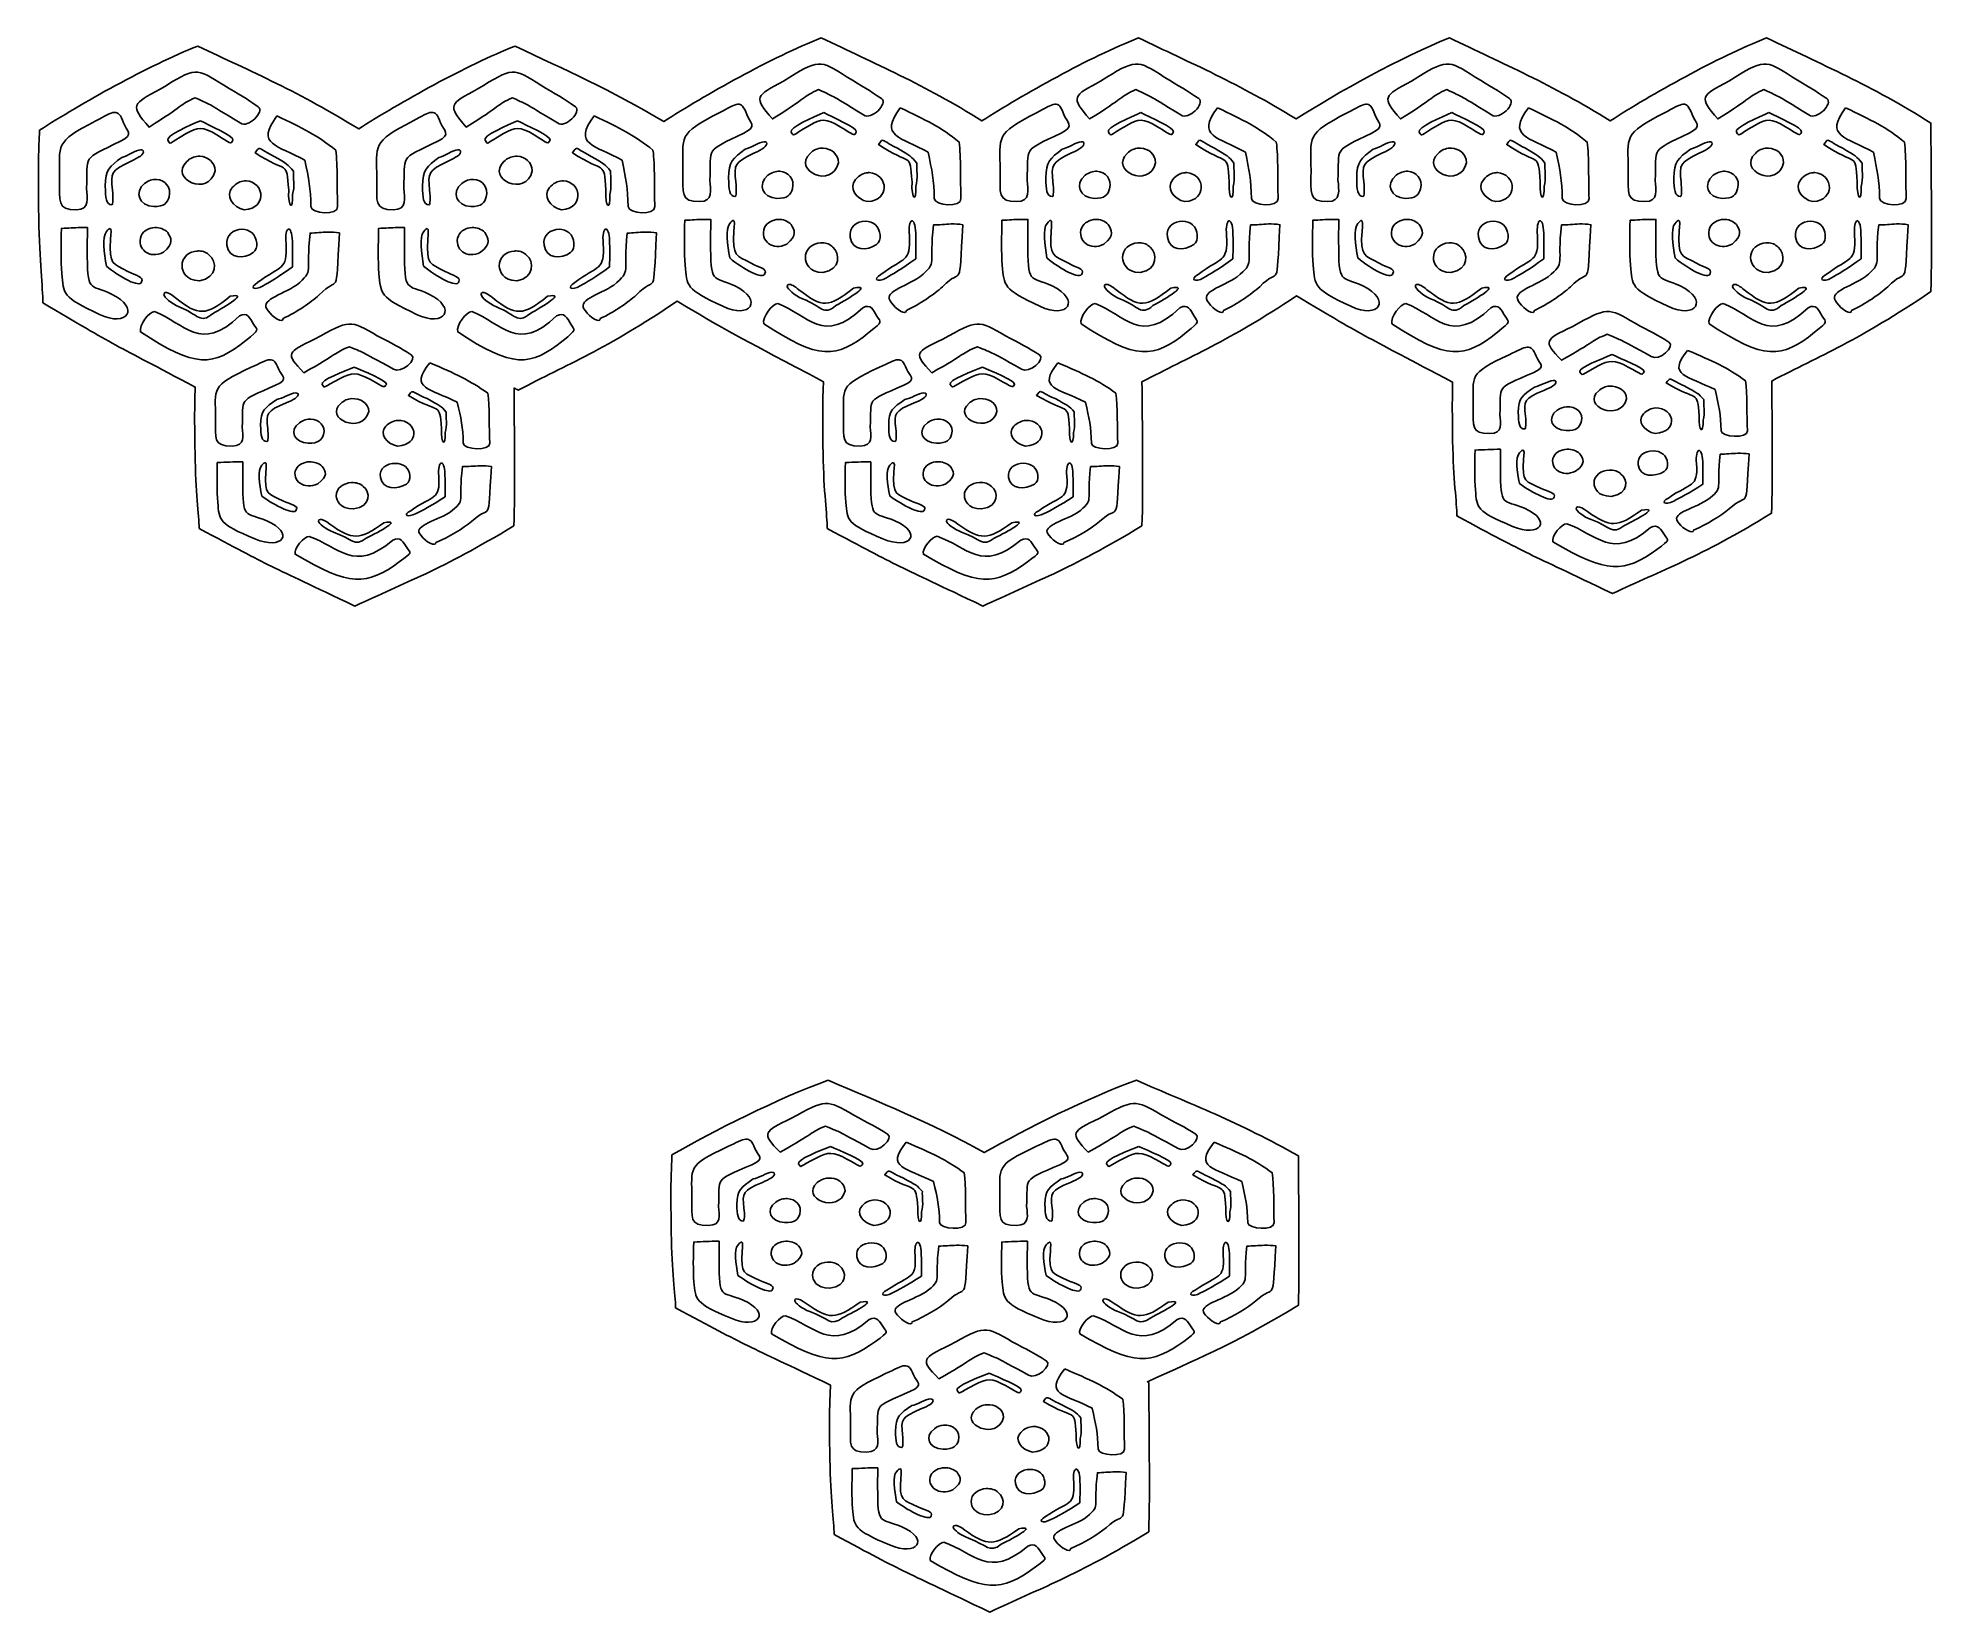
# Model space of a CAD drawing. Header units: centimetres. Extents: x -8.7 to 7.1, y 0.1 to 13.2.
import ezdxf

# ---------------------------------------------------------------- set-up
doc = ezdxf.new("R2010")
doc.units = ezdxf.units.CM
doc.header["$MEASUREMENT"] = 0
doc.layers.add('Layer 1', color=7, linetype='Continuous')

msp = doc.modelspace()

# ---------------------------------------------------------------- linework, layer by layer
at = {"layer": 'Layer 1', "color": 158}
for points, knots in [([(-2.18869, 13.18801), (-2.5985, 13.02664), (-3.16162, 12.71059), (-3.50334, 12.49017), (-3.50334, 12.49017), (-3.9424, 12.75496), (-4.33297, 12.92276), (-4.74192, 13.12021), (-4.74192, 13.12021), (-5.1483, 12.96019), (-5.70495, 12.6483), (-6.04747, 12.42816), (-6.04747, 12.42816), (-6.52856, 12.73006), (-6.94753, 12.90766), (-7.38775, 13.12021), (-7.38775, 13.12021), (-7.80039, 12.95772), (-8.36887, 12.638), (-8.70984, 12.41741), (-8.70984, 12.41741), (-8.71504, 12.24915), (-8.7231, 12.18547), (-8.71563, 11.68402), (-8.71563, 11.68402), (-8.71011, 11.31855), (-8.68216, 11.10488), (-8.6809, 10.97957), (-8.6809, 10.97957), (-8.07221, 10.61325), (-8.09315, 10.63755), (-7.4109, 10.27511), (-7.4109, 10.27511), (-7.41507, 10.17414), (-7.41818, 10.06165), (-7.41256, 9.72197), (-7.41256, 9.72197), (-7.40711, 9.39796), (-7.37907, 9.20798), (-7.37783, 9.09689), (-7.37783, 9.09689), (-6.76063, 8.76284), (-6.81333, 8.80112), (-6.07889, 8.44949), (-6.07889, 8.44949), (-5.66626, 8.64527), (-5.35766, 8.7505), (-4.75267, 9.11922), (-4.75267, 9.11922), (-4.74317, 9.40567), (-4.7493, 9.93951), (-4.75184, 10.26767), (-4.75184, 10.26767), (-4.73753, 10.26006), (-4.73206, 10.25744), (-4.71711, 10.24948), (-4.71711, 10.24948), (-4.30281, 10.46805), (-3.99143, 10.58634), (-3.39006, 10.99197), (-3.39006, 10.99197), (-2.86827, 10.67923), (-2.86566, 10.69056), (-2.1705, 10.32059), (-2.1705, 10.32059), (-2.17537, 10.20384), (-2.18025, 10.11094), (-2.17381, 9.72197), (-2.17381, 9.72197), (-2.16836, 9.39797), (-2.14032, 9.20798), (-2.13908, 9.09689), (-2.13908, 9.09689), (-1.52188, 8.76284), (-1.57458, 8.80112), (-0.84014, 8.44949), (-0.84014, 8.44949), (-0.4275, 8.64527), (-0.11891, 8.7505), (0.48608, 9.11922), (0.48608, 9.11922), (0.49601, 9.41847), (0.48833, 9.99894), (0.48608, 10.31976), (0.48608, 10.31976), (0.89007, 10.53258), (1.19785, 10.65129), (1.77427, 11.03662), (1.77427, 11.03662), (2.37959, 10.67258), (2.33774, 10.70969), (3.07487, 10.31728), (3.07487, 10.31728), (3.07577, 10.31776), (3.07645, 10.31846), (3.07735, 10.31894), (3.07735, 10.31894), (3.07439, 10.22687), (3.07273, 10.10482), (3.07735, 9.82615), (3.07735, 9.82615), (3.08279, 9.50214), (3.11166, 9.31216), (3.1129, 9.20107), (3.1129, 9.20107), (3.7301, 8.86702), (3.67657, 8.9053), (4.41101, 8.55367), (4.41101, 8.55367), (4.82365, 8.74945), (5.13307, 8.85468), (5.73806, 9.2234), (5.73806, 9.2234), (5.74718, 9.49831), (5.7416, 9.9948), (5.73889, 10.32638), (5.73889, 10.32638), (6.1483, 10.54104), (6.46128, 10.66242), (7.06594, 11.07217), (7.06594, 11.07217), (7.07638, 11.42225), (7.06786, 12.12597), (7.06594, 12.47694), (7.06594, 12.47694), (6.57212, 12.79049), (6.14529, 12.97103), (5.69589, 13.18801), (5.69589, 13.18801), (5.28951, 13.02799), (4.73287, 12.7161), (4.39034, 12.49596), (4.39034, 12.49596), (3.90925, 12.79786), (3.49028, 12.97546), (3.05006, 13.18801), (3.05006, 13.18801), (2.65338, 13.03181), (2.11512, 12.73073), (1.77097, 12.51167), (1.77097, 12.51167), (1.30082, 12.80369), (0.88937, 12.97932), (0.45714, 13.18801), (0.45714, 13.18801), (0.05077, 13.02799), (-0.50588, 12.7161), (-0.84841, 12.49596), (-0.84841, 12.49596), (-1.3295, 12.79786), (-1.74847, 12.97546), (-2.18869, 13.18801)], [0, 0, 0, 0, 0.02564103, 0.02564103, 0.02564103, 0.02564103, 0.05128205, 0.05128205, 0.05128205, 0.05128205, 0.07692308, 0.07692308, 0.07692308, 0.07692308, 0.1025641, 0.1025641, 0.1025641, 0.1025641, 0.12820513, 0.12820513, 0.12820513, 0.12820513, 0.15384615, 0.15384615, 0.15384615, 0.15384615, 0.17948718, 0.17948718, 0.17948718, 0.17948718, 0.20512821, 0.20512821, 0.20512821, 0.20512821, 0.23076923, 0.23076923, 0.23076923, 0.23076923, 0.25641026, 0.25641026, 0.25641026, 0.25641026, 0.28205128, 0.28205128, 0.28205128, 0.28205128, 0.30769231, 0.30769231, 0.30769231, 0.30769231, 0.33333333, 0.33333333, 0.33333333, 0.33333333, 0.35897436, 0.35897436, 0.35897436, 0.35897436, 0.38461538, 0.38461538, 0.38461538, 0.38461538, 0.41025641, 0.41025641, 0.41025641, 0.41025641, 0.43589744, 0.43589744, 0.43589744, 0.43589744, 0.46153846, 0.46153846, 0.46153846, 0.46153846, 0.48717949, 0.48717949, 0.48717949, 0.48717949, 0.51282051, 0.51282051, 0.51282051, 0.51282051, 0.53846154, 0.53846154, 0.53846154, 0.53846154, 0.56410256, 0.56410256, 0.56410256, 0.56410256, 0.58974359, 0.58974359, 0.58974359, 0.58974359, 0.61538462, 0.61538462, 0.61538462, 0.61538462, 0.64102564, 0.64102564, 0.64102564, 0.64102564, 0.66666667, 0.66666667, 0.66666667, 0.66666667, 0.69230769, 0.69230769, 0.69230769, 0.69230769, 0.71794872, 0.71794872, 0.71794872, 0.71794872, 0.74358974, 0.74358974, 0.74358974, 0.74358974, 0.76923077, 0.76923077, 0.76923077, 0.76923077, 0.79487179, 0.79487179, 0.79487179, 0.79487179, 0.82051282, 0.82051282, 0.82051282, 0.82051282, 0.84615385, 0.84615385, 0.84615385, 0.84615385, 0.87179487, 0.87179487, 0.87179487, 0.87179487, 0.8974359, 0.8974359, 0.8974359, 0.8974359, 0.92307692, 0.92307692, 0.92307692, 0.92307692, 0.94871795, 0.94871795, 0.94871795, 0.94871795, 1, 1, 1, 1]), ([(-2.21515, 12.96973), (-2.14833, 12.97373), (-2.08903, 12.93628), (-1.97372, 12.86059), (-1.97372, 12.86059), (-1.84976, 12.78541), (-1.78428, 12.75154), (-1.68681, 12.68117), (-1.68681, 12.68117), (-1.62893, 12.64329), (-1.77072, 12.4968), (-1.83646, 12.5464), (-1.83646, 12.5464), (-2.1562, 12.74059), (-2.05483, 12.68179), (-2.21101, 12.75724), (-2.21101, 12.75724), (-2.34476, 12.69791), (-2.30512, 12.69153), (-2.59631, 12.5125), (-2.59631, 12.5125), (-2.75896, 12.69365), (-2.73462, 12.70596), (-2.50454, 12.82752), (-2.50454, 12.82752), (-2.3563, 12.92), (-2.28197, 12.96573), (-2.21515, 12.96973)], [0, 0, 0, 0, 0.125, 0.125, 0.125, 0.125, 0.25, 0.25, 0.25, 0.25, 0.375, 0.375, 0.375, 0.375, 0.5, 0.5, 0.5, 0.5, 0.625, 0.625, 0.625, 0.625, 0.75, 0.75, 0.75, 0.75, 1, 1, 1, 1]), ([(0.43069, 12.96973), (0.4975, 12.97373), (0.5568, 12.93628), (0.67212, 12.86059), (0.67212, 12.86059), (0.79607, 12.78541), (0.86155, 12.75154), (0.95903, 12.68117), (0.95903, 12.68117), (1.01691, 12.64329), (0.87512, 12.4968), (0.80937, 12.5464), (0.80937, 12.5464), (0.48963, 12.74059), (0.59101, 12.68179), (0.43482, 12.75724), (0.43482, 12.75724), (0.30108, 12.69791), (0.34072, 12.69153), (0.04952, 12.5125), (0.04952, 12.5125), (-0.11312, 12.69365), (-0.08879, 12.70596), (0.1413, 12.82752), (0.1413, 12.82752), (0.28954, 12.92), (0.36387, 12.96573), (0.43069, 12.96973)], [0, 0, 0, 0, 0.125, 0.125, 0.125, 0.125, 0.25, 0.25, 0.25, 0.25, 0.375, 0.375, 0.375, 0.375, 0.5, 0.5, 0.5, 0.5, 0.625, 0.625, 0.625, 0.625, 0.75, 0.75, 0.75, 0.75, 1, 1, 1, 1]), ([(3.0236, 12.96973), (3.09042, 12.97373), (3.14972, 12.93628), (3.26503, 12.86059), (3.26503, 12.86059), (3.38899, 12.78541), (3.45447, 12.75154), (3.55194, 12.68117), (3.55194, 12.68117), (3.60982, 12.64329), (3.46803, 12.4968), (3.40229, 12.5464), (3.40229, 12.5464), (3.08255, 12.74059), (3.18392, 12.68179), (3.02774, 12.75724), (3.02774, 12.75724), (2.89399, 12.69791), (2.93363, 12.69153), (2.64244, 12.5125), (2.64244, 12.5125), (2.47979, 12.69365), (2.50413, 12.70596), (2.73421, 12.82752), (2.73421, 12.82752), (2.88245, 12.92), (2.95678, 12.96573), (3.0236, 12.96973)], [0, 0, 0, 0, 0.125, 0.125, 0.125, 0.125, 0.25, 0.25, 0.25, 0.25, 0.375, 0.375, 0.375, 0.375, 0.5, 0.5, 0.5, 0.5, 0.625, 0.625, 0.625, 0.625, 0.75, 0.75, 0.75, 0.75, 1, 1, 1, 1]), ([(5.66944, 12.96973), (5.73625, 12.97373), (5.79555, 12.93628), (5.91087, 12.86059), (5.91087, 12.86059), (6.03482, 12.78541), (6.1003, 12.75154), (6.19778, 12.68117), (6.19778, 12.68117), (6.25566, 12.64329), (6.11387, 12.4968), (6.04812, 12.5464), (6.04812, 12.5464), (5.72838, 12.74059), (5.82976, 12.68179), (5.67357, 12.75724), (5.67357, 12.75724), (5.53983, 12.69791), (5.57947, 12.69153), (5.28827, 12.5125), (5.28827, 12.5125), (5.12563, 12.69365), (5.14996, 12.70596), (5.38005, 12.82752), (5.38005, 12.82752), (5.52829, 12.92), (5.60262, 12.96573), (5.66944, 12.96973)], [0, 0, 0, 0, 0.125, 0.125, 0.125, 0.125, 0.25, 0.25, 0.25, 0.25, 0.375, 0.375, 0.375, 0.375, 0.5, 0.5, 0.5, 0.5, 0.625, 0.625, 0.625, 0.625, 0.75, 0.75, 0.75, 0.75, 1, 1, 1, 1]), ([(-7.41421, 12.90193), (-7.34739, 12.90593), (-7.28809, 12.86848), (-7.17278, 12.79279), (-7.17278, 12.79279), (-7.04882, 12.71761), (-6.98334, 12.68374), (-6.88587, 12.61337), (-6.88587, 12.61337), (-6.82799, 12.57549), (-6.96978, 12.429), (-7.03552, 12.4786), (-7.03552, 12.4786), (-7.35527, 12.67279), (-7.25389, 12.61399), (-7.41008, 12.68944), (-7.41008, 12.68944), (-7.54382, 12.63011), (-7.50418, 12.62373), (-7.79538, 12.4447), (-7.79538, 12.4447), (-7.95802, 12.62585), (-7.93368, 12.63816), (-7.7036, 12.75972), (-7.7036, 12.75972), (-7.55536, 12.8522), (-7.48103, 12.89793), (-7.41421, 12.90193)], [0, 0, 0, 0, 0.125, 0.125, 0.125, 0.125, 0.25, 0.25, 0.25, 0.25, 0.375, 0.375, 0.375, 0.375, 0.5, 0.5, 0.5, 0.5, 0.625, 0.625, 0.625, 0.625, 0.75, 0.75, 0.75, 0.75, 1, 1, 1, 1]), ([(-4.76838, 12.90193), (-4.70156, 12.90593), (-4.64226, 12.86848), (-4.52694, 12.79279), (-4.52694, 12.79279), (-4.40299, 12.71761), (-4.33751, 12.68374), (-4.24004, 12.61337), (-4.24004, 12.61337), (-4.18216, 12.57549), (-4.32395, 12.429), (-4.38969, 12.4786), (-4.38969, 12.4786), (-4.70943, 12.67279), (-4.60806, 12.61399), (-4.76424, 12.68944), (-4.76424, 12.68944), (-4.89798, 12.63011), (-4.85835, 12.62373), (-5.14954, 12.4447), (-5.14954, 12.4447), (-5.31218, 12.62585), (-5.28785, 12.63816), (-5.05776, 12.75972), (-5.05776, 12.75972), (-4.90953, 12.8522), (-4.83519, 12.89793), (-4.76838, 12.90193)], [0, 0, 0, 0, 0.125, 0.125, 0.125, 0.125, 0.25, 0.25, 0.25, 0.25, 0.375, 0.375, 0.375, 0.375, 0.5, 0.5, 0.5, 0.5, 0.625, 0.625, 0.625, 0.625, 0.75, 0.75, 0.75, 0.75, 1, 1, 1, 1]), ([(-8.08559, 12.56707), (-8.05295, 12.57005), (-8.03316, 12.54645), (-8.00952, 12.48025), (-8.00952, 12.48025), (-7.98527, 12.41233), (-7.91442, 12.38464), (-8.03433, 12.32646), (-8.03433, 12.32646), (-8.36423, 12.16639), (-8.30349, 12.21534), (-8.3171, 11.93124), (-8.3171, 11.93124), (-8.30997, 11.85465), (-8.28852, 11.7543), (-8.40226, 11.7543), (-8.40226, 11.7543), (-8.56397, 11.7543), (-8.54214, 11.82016), (-8.542, 12.01475), (-8.542, 12.01475), (-8.54179, 12.29788), (-8.58981, 12.31569), (-8.23938, 12.49596), (-8.23938, 12.49596), (-8.16399, 12.53474), (-8.11823, 12.56409), (-8.08559, 12.56707)], [0, 0, 0, 0, 0.125, 0.125, 0.125, 0.125, 0.25, 0.25, 0.25, 0.25, 0.375, 0.375, 0.375, 0.375, 0.5, 0.5, 0.5, 0.5, 0.625, 0.625, 0.625, 0.625, 0.75, 0.75, 0.75, 0.75, 1, 1, 1, 1]), ([(-7.36791, 12.49679), (-7.3017, 12.46189), (-7.08057, 12.36767), (-7.09671, 12.33473), (-7.09671, 12.33473), (-7.11575, 12.29586), (-7.11447, 12.30941), (-7.22983, 12.37938), (-7.22983, 12.37938), (-7.35066, 12.45267), (-7.38951, 12.44493), (-7.48614, 12.39013), (-7.48614, 12.39013), (-7.64022, 12.30276), (-7.61221, 12.29335), (-7.63911, 12.3339), (-7.63911, 12.3339), (-7.66367, 12.37096), (-7.44552, 12.46189), (-7.36791, 12.49679)], [0, 0, 0, 0, 0.16666667, 0.16666667, 0.16666667, 0.16666667, 0.33333333, 0.33333333, 0.33333333, 0.33333333, 0.5, 0.5, 0.5, 0.5, 0.66666667, 0.66666667, 0.66666667, 0.66666667, 1, 1, 1, 1]), ([(-6.72877, 12.5373), (-6.52103, 12.43898), (-6.38409, 12.37166), (-6.23847, 12.25122), (-6.23847, 12.25122), (-6.22093, 12.12963), (-6.22942, 11.91903), (-6.22276, 11.78159), (-6.22276, 11.78159), (-6.21744, 11.70171), (-6.44439, 11.72108), (-6.446, 11.78076), (-6.446, 11.78076), (-6.4477, 11.93376), (-6.46524, 12.01542), (-6.49644, 12.16689), (-6.49644, 12.16689), (-6.72427, 12.29662), (-6.91129, 12.29347), (-6.72877, 12.5373)], [0, 0, 0, 0, 0.16666667, 0.16666667, 0.16666667, 0.16666667, 0.33333333, 0.33333333, 0.33333333, 0.33333333, 0.5, 0.5, 0.5, 0.5, 0.66666667, 0.66666667, 0.66666667, 0.66666667, 1, 1, 1, 1]), ([(-5.43976, 12.56707), (-5.40711, 12.57005), (-5.38733, 12.54645), (-5.36369, 12.48025), (-5.36369, 12.48025), (-5.33944, 12.41233), (-5.26859, 12.38464), (-5.38849, 12.32646), (-5.38849, 12.32646), (-5.71839, 12.16639), (-5.65766, 12.21534), (-5.67127, 11.93124), (-5.67127, 11.93124), (-5.66414, 11.85465), (-5.64269, 11.7543), (-5.75643, 11.7543), (-5.75643, 11.7543), (-5.91814, 11.7543), (-5.89631, 11.82016), (-5.89616, 12.01475), (-5.89616, 12.01475), (-5.89596, 12.29788), (-5.94398, 12.31569), (-5.59355, 12.49596), (-5.59355, 12.49596), (-5.51816, 12.53474), (-5.4724, 12.56409), (-5.43976, 12.56707)], [0, 0, 0, 0, 0.125, 0.125, 0.125, 0.125, 0.25, 0.25, 0.25, 0.25, 0.375, 0.375, 0.375, 0.375, 0.5, 0.5, 0.5, 0.5, 0.625, 0.625, 0.625, 0.625, 0.75, 0.75, 0.75, 0.75, 1, 1, 1, 1]), ([(-4.72207, 12.49679), (-4.65586, 12.46189), (-4.43474, 12.36767), (-4.45088, 12.33473), (-4.45088, 12.33473), (-4.46992, 12.29586), (-4.46863, 12.30941), (-4.58399, 12.37938), (-4.58399, 12.37938), (-4.70483, 12.45267), (-4.74368, 12.44493), (-4.84031, 12.39013), (-4.84031, 12.39013), (-4.99438, 12.30276), (-4.96638, 12.29335), (-4.99327, 12.3339), (-4.99327, 12.3339), (-5.01784, 12.37096), (-4.79968, 12.46189), (-4.72207, 12.49679)], [0, 0, 0, 0, 0.16666667, 0.16666667, 0.16666667, 0.16666667, 0.33333333, 0.33333333, 0.33333333, 0.33333333, 0.5, 0.5, 0.5, 0.5, 0.66666667, 0.66666667, 0.66666667, 0.66666667, 1, 1, 1, 1]), ([(-4.08294, 12.5373), (-3.8752, 12.43898), (-3.73826, 12.37166), (-3.59263, 12.25122), (-3.59263, 12.25122), (-3.57509, 12.12963), (-3.58359, 11.91903), (-3.57692, 11.78159), (-3.57692, 11.78159), (-3.5716, 11.70171), (-3.79855, 11.72108), (-3.80017, 11.78076), (-3.80017, 11.78076), (-3.80187, 11.93376), (-3.8194, 12.01542), (-3.8506, 12.16689), (-3.8506, 12.16689), (-4.07844, 12.29662), (-4.26546, 12.29347), (-4.08294, 12.5373)], [0, 0, 0, 0, 0.16666667, 0.16666667, 0.16666667, 0.16666667, 0.33333333, 0.33333333, 0.33333333, 0.33333333, 0.5, 0.5, 0.5, 0.5, 0.66666667, 0.66666667, 0.66666667, 0.66666667, 1, 1, 1, 1]), ([(-2.88653, 12.63487), (-2.85388, 12.63785), (-2.8341, 12.61425), (-2.81046, 12.54805), (-2.81046, 12.54805), (-2.78621, 12.48013), (-2.71536, 12.45244), (-2.83526, 12.39426), (-2.83526, 12.39426), (-3.16517, 12.23418), (-3.10443, 12.28314), (-3.11804, 11.99904), (-3.11804, 11.99904), (-3.11091, 11.92245), (-3.08946, 11.8221), (-3.2032, 11.8221), (-3.2032, 11.8221), (-3.36491, 11.8221), (-3.34307, 11.88796), (-3.34293, 12.08255), (-3.34293, 12.08255), (-3.34273, 12.36568), (-3.39075, 12.38349), (-3.04032, 12.56376), (-3.04032, 12.56376), (-2.96493, 12.60254), (-2.91917, 12.63189), (-2.88653, 12.63487)], [0, 0, 0, 0, 0.125, 0.125, 0.125, 0.125, 0.25, 0.25, 0.25, 0.25, 0.375, 0.375, 0.375, 0.375, 0.5, 0.5, 0.5, 0.5, 0.625, 0.625, 0.625, 0.625, 0.75, 0.75, 0.75, 0.75, 1, 1, 1, 1]), ([(-2.16885, 12.56459), (-2.10263, 12.52969), (-1.88151, 12.43547), (-1.89765, 12.40253), (-1.89765, 12.40253), (-1.91669, 12.36366), (-1.91541, 12.37721), (-2.03077, 12.44718), (-2.03077, 12.44718), (-2.1516, 12.52047), (-2.19045, 12.51273), (-2.28708, 12.45793), (-2.28708, 12.45793), (-2.44116, 12.37055), (-2.41315, 12.36114), (-2.44004, 12.4017), (-2.44004, 12.4017), (-2.46461, 12.43876), (-2.24645, 12.52969), (-2.16885, 12.56459)], [0, 0, 0, 0, 0.16666667, 0.16666667, 0.16666667, 0.16666667, 0.33333333, 0.33333333, 0.33333333, 0.33333333, 0.5, 0.5, 0.5, 0.5, 0.66666667, 0.66666667, 0.66666667, 0.66666667, 1, 1, 1, 1]), ([(-1.52971, 12.6051), (-1.32197, 12.50678), (-1.18503, 12.43946), (-1.03941, 12.31902), (-1.03941, 12.31902), (-1.02186, 12.19743), (-1.03036, 11.98683), (-1.0237, 11.84939), (-1.0237, 11.84939), (-1.01837, 11.76951), (-1.24533, 11.78888), (-1.24694, 11.84856), (-1.24694, 11.84856), (-1.24864, 12.00156), (-1.26617, 12.08322), (-1.29737, 12.23468), (-1.29737, 12.23468), (-1.52521, 12.36442), (-1.71223, 12.36127), (-1.52971, 12.6051)], [0, 0, 0, 0, 0.16666667, 0.16666667, 0.16666667, 0.16666667, 0.33333333, 0.33333333, 0.33333333, 0.33333333, 0.5, 0.5, 0.5, 0.5, 0.66666667, 0.66666667, 0.66666667, 0.66666667, 1, 1, 1, 1]), ([(-0.24069, 12.63487), (-0.20805, 12.63785), (-0.18826, 12.61425), (-0.16463, 12.54805), (-0.16463, 12.54805), (-0.14038, 12.48013), (-0.06953, 12.45244), (-0.18943, 12.39426), (-0.18943, 12.39426), (-0.51933, 12.23418), (-0.45859, 12.28314), (-0.4722, 11.99904), (-0.4722, 11.99904), (-0.46507, 11.92245), (-0.44363, 11.8221), (-0.55737, 11.8221), (-0.55737, 11.8221), (-0.71908, 11.8221), (-0.69724, 11.88796), (-0.6971, 12.08255), (-0.6971, 12.08255), (-0.69689, 12.36568), (-0.74492, 12.38349), (-0.39448, 12.56376), (-0.39448, 12.56376), (-0.31909, 12.60254), (-0.27334, 12.63189), (-0.24069, 12.63487)], [0, 0, 0, 0, 0.125, 0.125, 0.125, 0.125, 0.25, 0.25, 0.25, 0.25, 0.375, 0.375, 0.375, 0.375, 0.5, 0.5, 0.5, 0.5, 0.625, 0.625, 0.625, 0.625, 0.75, 0.75, 0.75, 0.75, 1, 1, 1, 1]), ([(0.47699, 12.56459), (0.5432, 12.52969), (0.76432, 12.43547), (0.74819, 12.40253), (0.74819, 12.40253), (0.72914, 12.36366), (0.73043, 12.37721), (0.61507, 12.44718), (0.61507, 12.44718), (0.49423, 12.52047), (0.45539, 12.51273), (0.35875, 12.45793), (0.35875, 12.45793), (0.20468, 12.37055), (0.23268, 12.36114), (0.20579, 12.4017), (0.20579, 12.4017), (0.18122, 12.43876), (0.39938, 12.52969), (0.47699, 12.56459)], [0, 0, 0, 0, 0.16666667, 0.16666667, 0.16666667, 0.16666667, 0.33333333, 0.33333333, 0.33333333, 0.33333333, 0.5, 0.5, 0.5, 0.5, 0.66666667, 0.66666667, 0.66666667, 0.66666667, 1, 1, 1, 1]), ([(1.11612, 12.6051), (1.32386, 12.50678), (1.4608, 12.43946), (1.60643, 12.31902), (1.60643, 12.31902), (1.62397, 12.19743), (1.61547, 11.98683), (1.62214, 11.84939), (1.62214, 11.84939), (1.62746, 11.76951), (1.40051, 11.78888), (1.3989, 11.84856), (1.3989, 11.84856), (1.3972, 12.00156), (1.37966, 12.08322), (1.34846, 12.23468), (1.34846, 12.23468), (1.12062, 12.36442), (0.9336, 12.36127), (1.11612, 12.6051)], [0, 0, 0, 0, 0.16666667, 0.16666667, 0.16666667, 0.16666667, 0.33333333, 0.33333333, 0.33333333, 0.33333333, 0.5, 0.5, 0.5, 0.5, 0.66666667, 0.66666667, 0.66666667, 0.66666667, 1, 1, 1, 1]), ([(2.35222, 12.63487), (2.38486, 12.63785), (2.40465, 12.61425), (2.42829, 12.54805), (2.42829, 12.54805), (2.45254, 12.48013), (2.52339, 12.45244), (2.40349, 12.39426), (2.40349, 12.39426), (2.07358, 12.23418), (2.13432, 12.28314), (2.12071, 11.99904), (2.12071, 11.99904), (2.12784, 11.92245), (2.14929, 11.8221), (2.03555, 11.8221), (2.03555, 11.8221), (1.87384, 11.8221), (1.89567, 11.88796), (1.89582, 12.08255), (1.89582, 12.08255), (1.89602, 12.36568), (1.848, 12.38349), (2.19843, 12.56376), (2.19843, 12.56376), (2.27382, 12.60254), (2.31958, 12.63189), (2.35222, 12.63487)], [0, 0, 0, 0, 0.125, 0.125, 0.125, 0.125, 0.25, 0.25, 0.25, 0.25, 0.375, 0.375, 0.375, 0.375, 0.5, 0.5, 0.5, 0.5, 0.625, 0.625, 0.625, 0.625, 0.75, 0.75, 0.75, 0.75, 1, 1, 1, 1]), ([(3.0699, 12.56459), (3.13612, 12.52969), (3.35724, 12.43547), (3.3411, 12.40253), (3.3411, 12.40253), (3.32206, 12.36366), (3.32334, 12.37721), (3.20798, 12.44718), (3.20798, 12.44718), (3.08715, 12.52047), (3.0483, 12.51273), (2.95167, 12.45793), (2.95167, 12.45793), (2.79759, 12.37055), (2.8256, 12.36114), (2.79871, 12.4017), (2.79871, 12.4017), (2.77414, 12.43876), (2.9923, 12.52969), (3.0699, 12.56459)], [0, 0, 0, 0, 0.16666667, 0.16666667, 0.16666667, 0.16666667, 0.33333333, 0.33333333, 0.33333333, 0.33333333, 0.5, 0.5, 0.5, 0.5, 0.66666667, 0.66666667, 0.66666667, 0.66666667, 1, 1, 1, 1]), ([(3.70904, 12.6051), (3.91678, 12.50678), (4.05372, 12.43946), (4.19934, 12.31902), (4.19934, 12.31902), (4.21689, 12.19743), (4.20839, 11.98683), (4.21505, 11.84939), (4.21505, 11.84939), (4.22038, 11.76951), (3.99342, 11.78888), (3.99181, 11.84856), (3.99181, 11.84856), (3.99011, 12.00156), (3.97258, 12.08322), (3.94138, 12.23468), (3.94138, 12.23468), (3.71354, 12.36442), (3.52652, 12.36127), (3.70904, 12.6051)], [0, 0, 0, 0, 0.16666667, 0.16666667, 0.16666667, 0.16666667, 0.33333333, 0.33333333, 0.33333333, 0.33333333, 0.5, 0.5, 0.5, 0.5, 0.66666667, 0.66666667, 0.66666667, 0.66666667, 1, 1, 1, 1]), ([(4.99806, 12.63487), (5.0307, 12.63785), (5.05049, 12.61425), (5.07412, 12.54805), (5.07412, 12.54805), (5.09837, 12.48013), (5.16922, 12.45244), (5.04932, 12.39426), (5.04932, 12.39426), (4.71942, 12.23418), (4.78016, 12.28314), (4.76655, 11.99904), (4.76655, 11.99904), (4.77368, 11.92245), (4.79512, 11.8221), (4.68138, 11.8221), (4.68138, 11.8221), (4.51967, 11.8221), (4.54151, 11.88796), (4.54165, 12.08255), (4.54165, 12.08255), (4.54186, 12.36568), (4.49383, 12.38349), (4.84427, 12.56376), (4.84427, 12.56376), (4.91966, 12.60254), (4.96541, 12.63189), (4.99806, 12.63487)], [0, 0, 0, 0, 0.125, 0.125, 0.125, 0.125, 0.25, 0.25, 0.25, 0.25, 0.375, 0.375, 0.375, 0.375, 0.5, 0.5, 0.5, 0.5, 0.625, 0.625, 0.625, 0.625, 0.75, 0.75, 0.75, 0.75, 1, 1, 1, 1]), ([(5.71574, 12.56459), (5.78195, 12.52969), (6.00307, 12.43547), (5.98694, 12.40253), (5.98694, 12.40253), (5.96789, 12.36366), (5.96918, 12.37721), (5.85382, 12.44718), (5.85382, 12.44718), (5.73298, 12.52047), (5.69414, 12.51273), (5.5975, 12.45793), (5.5975, 12.45793), (5.44343, 12.37055), (5.47143, 12.36114), (5.44454, 12.4017), (5.44454, 12.4017), (5.41997, 12.43876), (5.63813, 12.52969), (5.71574, 12.56459)], [0, 0, 0, 0, 0.16666667, 0.16666667, 0.16666667, 0.16666667, 0.33333333, 0.33333333, 0.33333333, 0.33333333, 0.5, 0.5, 0.5, 0.5, 0.66666667, 0.66666667, 0.66666667, 0.66666667, 1, 1, 1, 1]), ([(6.35487, 12.6051), (6.56262, 12.50678), (6.69955, 12.43946), (6.84518, 12.31902), (6.84518, 12.31902), (6.86272, 12.19743), (6.85422, 11.98683), (6.86089, 11.84939), (6.86089, 11.84939), (6.86621, 11.76951), (6.63926, 11.78888), (6.63765, 11.84856), (6.63765, 11.84856), (6.63595, 12.00156), (6.61841, 12.08322), (6.58721, 12.23468), (6.58721, 12.23468), (6.35937, 12.36442), (6.17235, 12.36127), (6.35487, 12.6051)], [0, 0, 0, 0, 0.16666667, 0.16666667, 0.16666667, 0.16666667, 0.33333333, 0.33333333, 0.33333333, 0.33333333, 0.5, 0.5, 0.5, 0.5, 0.66666667, 0.66666667, 0.66666667, 0.66666667, 1, 1, 1, 1]), ([(-1.67854, 12.3339), (-1.66299, 12.3355), (-1.64026, 12.30924), (-1.55369, 12.26776), (-1.55369, 12.26776), (-1.44824, 12.20295), (-1.43668, 12.20234), (-1.39246, 12.14291), (-1.39246, 12.14291), (-1.39599, 12.09527), (-1.38021, 12.01592), (-1.39907, 11.9486), (-1.39907, 11.9486), (-1.3933, 11.81563), (-1.43885, 11.83244), (-1.43215, 11.98746), (-1.43215, 11.98746), (-1.44952, 12.24571), (-1.44018, 12.11551), (-1.71079, 12.29835), (-1.71079, 12.29835), (-1.69474, 12.32196), (-1.68787, 12.33295), (-1.67854, 12.3339)], [0, 0, 0, 0, 0.14285714, 0.14285714, 0.14285714, 0.14285714, 0.28571429, 0.28571429, 0.28571429, 0.28571429, 0.42857143, 0.42857143, 0.42857143, 0.42857143, 0.57142857, 0.57142857, 0.57142857, 0.57142857, 0.71428571, 0.71428571, 0.71428571, 0.71428571, 1, 1, 1, 1]), ([(0.96729, 12.3339), (0.98285, 12.3355), (1.00558, 12.30924), (1.09214, 12.26776), (1.09214, 12.26776), (1.19759, 12.20295), (1.20915, 12.20234), (1.25337, 12.14291), (1.25337, 12.14291), (1.24984, 12.09527), (1.26562, 12.01592), (1.24676, 11.9486), (1.24676, 11.9486), (1.25253, 11.81563), (1.20699, 11.83244), (1.21369, 11.98746), (1.21369, 11.98746), (1.19632, 12.24571), (1.20566, 12.11551), (0.93505, 12.29835), (0.93505, 12.29835), (0.95109, 12.32196), (0.95796, 12.33295), (0.96729, 12.3339)], [0, 0, 0, 0, 0.14285714, 0.14285714, 0.14285714, 0.14285714, 0.28571429, 0.28571429, 0.28571429, 0.28571429, 0.42857143, 0.42857143, 0.42857143, 0.42857143, 0.57142857, 0.57142857, 0.57142857, 0.57142857, 0.71428571, 0.71428571, 0.71428571, 0.71428571, 1, 1, 1, 1]), ([(3.56021, 12.3339), (3.57576, 12.3355), (3.59849, 12.30924), (3.68506, 12.26776), (3.68506, 12.26776), (3.79051, 12.20295), (3.80207, 12.20234), (3.84629, 12.14291), (3.84629, 12.14291), (3.84276, 12.09527), (3.85854, 12.01592), (3.83968, 11.9486), (3.83968, 11.9486), (3.84545, 11.81563), (3.7999, 11.83244), (3.8066, 11.98746), (3.8066, 11.98746), (3.78923, 12.24571), (3.79857, 12.11551), (3.52796, 12.29835), (3.52796, 12.29835), (3.54401, 12.32196), (3.55088, 12.33295), (3.56021, 12.3339)], [0, 0, 0, 0, 0.14285714, 0.14285714, 0.14285714, 0.14285714, 0.28571429, 0.28571429, 0.28571429, 0.28571429, 0.42857143, 0.42857143, 0.42857143, 0.42857143, 0.57142857, 0.57142857, 0.57142857, 0.57142857, 0.71428571, 0.71428571, 0.71428571, 0.71428571, 1, 1, 1, 1]), ([(6.20604, 12.3339), (6.2216, 12.3355), (6.24433, 12.30924), (6.33089, 12.26776), (6.33089, 12.26776), (6.43634, 12.20295), (6.4479, 12.20234), (6.49212, 12.14291), (6.49212, 12.14291), (6.48859, 12.09527), (6.50437, 12.01592), (6.48551, 11.9486), (6.48551, 11.9486), (6.49128, 11.81563), (6.44574, 11.83244), (6.45244, 11.98746), (6.45244, 11.98746), (6.43507, 12.24571), (6.44441, 12.11551), (6.1738, 12.29835), (6.1738, 12.29835), (6.18984, 12.32196), (6.19671, 12.33295), (6.20604, 12.3339)], [0, 0, 0, 0, 0.14285714, 0.14285714, 0.14285714, 0.14285714, 0.28571429, 0.28571429, 0.28571429, 0.28571429, 0.42857143, 0.42857143, 0.42857143, 0.42857143, 0.57142857, 0.57142857, 0.57142857, 0.57142857, 0.71428571, 0.71428571, 0.71428571, 0.71428571, 1, 1, 1, 1]), ([(-7.86566, 12.25453), (-7.8566, 12.25496), (-7.84901, 12.25306), (-7.84416, 12.24709), (-7.84416, 12.24709), (-7.8334, 12.21577), (-7.88594, 12.18857), (-7.94586, 12.16027), (-7.94586, 12.16027), (-8.11363, 12.08103), (-8.11595, 12.06369), (-8.1013, 11.91884), (-8.1013, 11.91884), (-8.09451, 11.85173), (-8.0969, 11.79647), (-8.10709, 11.79647), (-8.10709, 11.79647), (-8.15344, 11.79647), (-8.16083, 11.85648), (-8.16083, 11.95191), (-8.16083, 11.95191), (-8.16083, 12.08865), (-8.12536, 12.11471), (-8.02358, 12.19169), (-8.02358, 12.19169), (-7.97674, 12.20117), (-7.90489, 12.25267), (-7.86566, 12.25453)], [0, 0, 0, 0, 0.125, 0.125, 0.125, 0.125, 0.25, 0.25, 0.25, 0.25, 0.375, 0.375, 0.375, 0.375, 0.5, 0.5, 0.5, 0.5, 0.625, 0.625, 0.625, 0.625, 0.75, 0.75, 0.75, 0.75, 1, 1, 1, 1]), ([(-7.3861, 12.20079), (-7.3812, 12.20104), (-7.37609, 12.20103), (-7.37122, 12.20079), (-7.37122, 12.20079), (-7.30626, 12.19748), (-7.24554, 12.15132), (-7.24554, 12.07924), (-7.24554, 12.07924), (-7.29779, 11.85579), (-7.63291, 12.01332), (-7.48118, 12.15696), (-7.48118, 12.15696), (-7.45468, 12.18478), (-7.42041, 12.199), (-7.3861, 12.20079)], [0, 0, 0, 0, 0.2, 0.2, 0.2, 0.2, 0.4, 0.4, 0.4, 0.4, 0.6, 0.6, 0.6, 0.6, 1, 1, 1, 1]), ([(-6.8776, 12.2661), (-6.86205, 12.2677), (-6.83932, 12.24144), (-6.75275, 12.19996), (-6.75275, 12.19996), (-6.6473, 12.13515), (-6.63574, 12.13455), (-6.59152, 12.07511), (-6.59152, 12.07511), (-6.59505, 12.02747), (-6.57928, 11.94812), (-6.59814, 11.8808), (-6.59814, 11.8808), (-6.59236, 11.74783), (-6.63791, 11.76464), (-6.63121, 11.91967), (-6.63121, 11.91967), (-6.64858, 12.17791), (-6.63924, 12.04771), (-6.90985, 12.23055), (-6.90985, 12.23055), (-6.8938, 12.25416), (-6.88693, 12.26515), (-6.8776, 12.2661)], [0, 0, 0, 0, 0.14285714, 0.14285714, 0.14285714, 0.14285714, 0.28571429, 0.28571429, 0.28571429, 0.28571429, 0.42857143, 0.42857143, 0.42857143, 0.42857143, 0.57142857, 0.57142857, 0.57142857, 0.57142857, 0.71428571, 0.71428571, 0.71428571, 0.71428571, 1, 1, 1, 1]), ([(-5.21982, 12.25453), (-5.21077, 12.25496), (-5.20318, 12.25306), (-5.19832, 12.24709), (-5.19832, 12.24709), (-5.18757, 12.21577), (-5.24011, 12.18857), (-5.30002, 12.16027), (-5.30002, 12.16027), (-5.4678, 12.08103), (-5.47012, 12.06369), (-5.45547, 11.91884), (-5.45547, 11.91884), (-5.44868, 11.85173), (-5.45107, 11.79647), (-5.46125, 11.79647), (-5.46125, 11.79647), (-5.50761, 11.79647), (-5.515, 11.85648), (-5.515, 11.95191), (-5.515, 11.95191), (-5.515, 12.08865), (-5.47952, 12.11471), (-5.37774, 12.19169), (-5.37774, 12.19169), (-5.3309, 12.20117), (-5.25906, 12.25267), (-5.21982, 12.25453)], [0, 0, 0, 0, 0.125, 0.125, 0.125, 0.125, 0.25, 0.25, 0.25, 0.25, 0.375, 0.375, 0.375, 0.375, 0.5, 0.5, 0.5, 0.5, 0.625, 0.625, 0.625, 0.625, 0.75, 0.75, 0.75, 0.75, 1, 1, 1, 1]), ([(-4.74026, 12.20079), (-4.73536, 12.20104), (-4.73025, 12.20103), (-4.72538, 12.20079), (-4.72538, 12.20079), (-4.66042, 12.19748), (-4.5997, 12.15132), (-4.5997, 12.07924), (-4.5997, 12.07924), (-4.65196, 11.85579), (-4.98707, 12.01332), (-4.83535, 12.15696), (-4.83535, 12.15696), (-4.80885, 12.18478), (-4.77458, 12.199), (-4.74026, 12.20079)], [0, 0, 0, 0, 0.2, 0.2, 0.2, 0.2, 0.4, 0.4, 0.4, 0.4, 0.6, 0.6, 0.6, 0.6, 1, 1, 1, 1]), ([(-4.23177, 12.2661), (-4.21622, 12.2677), (-4.19349, 12.24144), (-4.10692, 12.19996), (-4.10692, 12.19996), (-4.00147, 12.13515), (-3.98991, 12.13455), (-3.94569, 12.07511), (-3.94569, 12.07511), (-3.94922, 12.02747), (-3.93344, 11.94812), (-3.9523, 11.8808), (-3.9523, 11.8808), (-3.94653, 11.74783), (-3.99207, 11.76464), (-3.98538, 11.91967), (-3.98538, 11.91967), (-4.00275, 12.17791), (-3.99341, 12.04771), (-4.26401, 12.23055), (-4.26401, 12.23055), (-4.24797, 12.25416), (-4.2411, 12.26515), (-4.23177, 12.2661)], [0, 0, 0, 0, 0.14285714, 0.14285714, 0.14285714, 0.14285714, 0.28571429, 0.28571429, 0.28571429, 0.28571429, 0.42857143, 0.42857143, 0.42857143, 0.42857143, 0.57142857, 0.57142857, 0.57142857, 0.57142857, 0.71428571, 0.71428571, 0.71428571, 0.71428571, 1, 1, 1, 1]), ([(-2.66659, 12.32233), (-2.65754, 12.32276), (-2.64995, 12.32086), (-2.6451, 12.31489), (-2.6451, 12.31489), (-2.63434, 12.28357), (-2.68688, 12.25637), (-2.74679, 12.22807), (-2.74679, 12.22807), (-2.91457, 12.14883), (-2.91689, 12.13149), (-2.90224, 11.98664), (-2.90224, 11.98664), (-2.89545, 11.91953), (-2.89784, 11.86427), (-2.90802, 11.86427), (-2.90802, 11.86427), (-2.95438, 11.86427), (-2.96177, 11.92428), (-2.96177, 12.01971), (-2.96177, 12.01971), (-2.96177, 12.15645), (-2.9263, 12.18251), (-2.82452, 12.25949), (-2.82452, 12.25949), (-2.77767, 12.26897), (-2.70583, 12.32047), (-2.66659, 12.32233)], [0, 0, 0, 0, 0.125, 0.125, 0.125, 0.125, 0.25, 0.25, 0.25, 0.25, 0.375, 0.375, 0.375, 0.375, 0.5, 0.5, 0.5, 0.5, 0.625, 0.625, 0.625, 0.625, 0.75, 0.75, 0.75, 0.75, 1, 1, 1, 1]), ([(-2.18704, 12.26858), (-2.18213, 12.26884), (-2.17702, 12.26883), (-2.17215, 12.26858), (-2.17215, 12.26858), (-2.10719, 12.26528), (-2.04648, 12.21911), (-2.04648, 12.14704), (-2.04648, 12.14704), (-2.09873, 11.92359), (-2.43385, 12.08112), (-2.28212, 12.22476), (-2.28212, 12.22476), (-2.25562, 12.25258), (-2.22135, 12.2668), (-2.18704, 12.26858)], [0, 0, 0, 0, 0.2, 0.2, 0.2, 0.2, 0.4, 0.4, 0.4, 0.4, 0.6, 0.6, 0.6, 0.6, 1, 1, 1, 1]), ([(-0.02076, 12.32233), (-0.0117, 12.32276), (-0.00412, 12.32086), (0.00074, 12.31489), (0.00074, 12.31489), (0.0115, 12.28357), (-0.04105, 12.25637), (-0.10096, 12.22807), (-0.10096, 12.22807), (-0.26874, 12.14883), (-0.27106, 12.13149), (-0.2564, 11.98664), (-0.2564, 11.98664), (-0.24962, 11.91953), (-0.25201, 11.86427), (-0.26219, 11.86427), (-0.26219, 11.86427), (-0.30854, 11.86427), (-0.31594, 11.92428), (-0.31594, 12.01971), (-0.31594, 12.01971), (-0.31594, 12.15645), (-0.28046, 12.18251), (-0.17868, 12.25949), (-0.17868, 12.25949), (-0.13184, 12.26897), (-0.05999, 12.32047), (-0.02076, 12.32233)], [0, 0, 0, 0, 0.125, 0.125, 0.125, 0.125, 0.25, 0.25, 0.25, 0.25, 0.375, 0.375, 0.375, 0.375, 0.5, 0.5, 0.5, 0.5, 0.625, 0.625, 0.625, 0.625, 0.75, 0.75, 0.75, 0.75, 1, 1, 1, 1]), ([(0.4588, 12.26858), (0.4637, 12.26884), (0.46881, 12.26883), (0.47368, 12.26858), (0.47368, 12.26858), (0.53864, 12.26528), (0.59936, 12.21911), (0.59936, 12.14704), (0.59936, 12.14704), (0.54711, 11.92359), (0.21199, 12.08112), (0.36371, 12.22476), (0.36371, 12.22476), (0.39021, 12.25258), (0.42448, 12.2668), (0.4588, 12.26858)], [0, 0, 0, 0, 0.2, 0.2, 0.2, 0.2, 0.4, 0.4, 0.4, 0.4, 0.6, 0.6, 0.6, 0.6, 1, 1, 1, 1]), ([(2.57216, 12.32233), (2.58121, 12.32276), (2.5888, 12.32086), (2.59365, 12.31489), (2.59365, 12.31489), (2.60441, 12.28357), (2.55187, 12.25637), (2.49196, 12.22807), (2.49196, 12.22807), (2.32418, 12.14883), (2.32186, 12.13149), (2.33651, 11.98664), (2.33651, 11.98664), (2.3433, 11.91953), (2.34091, 11.86427), (2.33073, 11.86427), (2.33073, 11.86427), (2.28437, 11.86427), (2.27698, 11.92428), (2.27698, 12.01971), (2.27698, 12.01971), (2.27698, 12.15645), (2.31245, 12.18251), (2.41423, 12.25949), (2.41423, 12.25949), (2.46108, 12.26897), (2.53292, 12.32047), (2.57216, 12.32233)], [0, 0, 0, 0, 0.125, 0.125, 0.125, 0.125, 0.25, 0.25, 0.25, 0.25, 0.375, 0.375, 0.375, 0.375, 0.5, 0.5, 0.5, 0.5, 0.625, 0.625, 0.625, 0.625, 0.75, 0.75, 0.75, 0.75, 1, 1, 1, 1]), ([(3.05171, 12.26858), (3.05662, 12.26884), (3.06173, 12.26883), (3.0666, 12.26858), (3.0666, 12.26858), (3.13156, 12.26528), (3.19227, 12.21911), (3.19227, 12.14704), (3.19227, 12.14704), (3.14002, 11.92359), (2.8049, 12.08112), (2.95663, 12.22476), (2.95663, 12.22476), (2.98313, 12.25258), (3.0174, 12.2668), (3.05171, 12.26858)], [0, 0, 0, 0, 0.2, 0.2, 0.2, 0.2, 0.4, 0.4, 0.4, 0.4, 0.6, 0.6, 0.6, 0.6, 1, 1, 1, 1]), ([(5.21799, 12.32233), (5.22704, 12.32276), (5.23463, 12.32086), (5.23949, 12.31489), (5.23949, 12.31489), (5.25025, 12.28357), (5.1977, 12.25637), (5.13779, 12.22807), (5.13779, 12.22807), (4.97001, 12.14883), (4.96769, 12.13149), (4.98235, 11.98664), (4.98235, 11.98664), (4.98914, 11.91953), (4.98674, 11.86427), (4.97656, 11.86427), (4.97656, 11.86427), (4.93021, 11.86427), (4.92281, 11.92428), (4.92281, 12.01971), (4.92281, 12.01971), (4.92282, 12.15645), (4.95829, 12.18251), (5.06007, 12.25949), (5.06007, 12.25949), (5.10691, 12.26897), (5.17876, 12.32047), (5.21799, 12.32233)], [0, 0, 0, 0, 0.125, 0.125, 0.125, 0.125, 0.25, 0.25, 0.25, 0.25, 0.375, 0.375, 0.375, 0.375, 0.5, 0.5, 0.5, 0.5, 0.625, 0.625, 0.625, 0.625, 0.75, 0.75, 0.75, 0.75, 1, 1, 1, 1]), ([(5.69755, 12.26858), (5.70245, 12.26884), (5.70756, 12.26883), (5.71243, 12.26858), (5.71243, 12.26858), (5.77739, 12.26528), (5.83811, 12.21911), (5.83811, 12.14704), (5.83811, 12.14704), (5.78585, 11.92359), (5.45074, 12.08112), (5.60246, 12.22476), (5.60246, 12.22476), (5.62896, 12.25258), (5.66323, 12.2668), (5.69755, 12.26858)], [0, 0, 0, 0, 0.2, 0.2, 0.2, 0.2, 0.4, 0.4, 0.4, 0.4, 0.6, 0.6, 0.6, 0.6, 1, 1, 1, 1]), ([(-7.73502, 12.00731), (-7.66451, 12.00372), (-7.6064, 11.94336), (-7.62918, 11.86179), (-7.62918, 11.86179), (-7.64248, 11.81417), (-7.66825, 11.77834), (-7.75734, 11.78159), (-7.75734, 11.78159), (-7.87765, 11.78597), (-7.9233, 11.90045), (-7.83258, 11.97424), (-7.83258, 11.97424), (-7.80194, 11.99916), (-7.76706, 12.00894), (-7.73502, 12.00731)], [0, 0, 0, 0, 0.2, 0.2, 0.2, 0.2, 0.4, 0.4, 0.4, 0.4, 0.6, 0.6, 0.6, 0.6, 1, 1, 1, 1]), ([(-5.08918, 12.00731), (-5.01868, 12.00372), (-4.96057, 11.94336), (-4.98335, 11.86179), (-4.98335, 11.86179), (-4.99665, 11.81417), (-5.02241, 11.77834), (-5.11151, 11.78159), (-5.11151, 11.78159), (-5.23181, 11.78597), (-5.27747, 11.90045), (-5.18675, 11.97424), (-5.18675, 11.97424), (-5.15611, 11.99916), (-5.12123, 12.00894), (-5.08918, 12.00731)], [0, 0, 0, 0, 0.2, 0.2, 0.2, 0.2, 0.4, 0.4, 0.4, 0.4, 0.6, 0.6, 0.6, 0.6, 1, 1, 1, 1]), ([(-2.53595, 12.07511), (-2.46545, 12.07152), (-2.40734, 12.01116), (-2.43012, 11.92959), (-2.43012, 11.92959), (-2.44342, 11.88196), (-2.46918, 11.84614), (-2.55828, 11.84939), (-2.55828, 11.84939), (-2.67859, 11.85377), (-2.72424, 11.96825), (-2.63352, 12.04204), (-2.63352, 12.04204), (-2.60288, 12.06696), (-2.568, 12.07674), (-2.53595, 12.07511)], [0, 0, 0, 0, 0.2, 0.2, 0.2, 0.2, 0.4, 0.4, 0.4, 0.4, 0.6, 0.6, 0.6, 0.6, 1, 1, 1, 1]), ([(-1.78685, 12.06436), (-1.71739, 12.06161), (-1.65838, 12.00105), (-1.66531, 11.93455), (-1.66531, 11.93455), (-1.66876, 11.88912), (-1.69826, 11.83081), (-1.80256, 11.8221), (-1.80256, 11.8221), (-1.89703, 11.84285), (-1.96294, 11.93747), (-1.90261, 12.00731), (-1.90261, 12.00731), (-1.87166, 12.04377), (-1.83514, 12.06106), (-1.80091, 12.06353), (-1.80091, 12.06353), (-1.7962, 12.06387), (-1.79148, 12.06454), (-1.78685, 12.06436)], [0, 0, 0, 0, 0.16666667, 0.16666667, 0.16666667, 0.16666667, 0.33333333, 0.33333333, 0.33333333, 0.33333333, 0.5, 0.5, 0.5, 0.5, 0.66666667, 0.66666667, 0.66666667, 0.66666667, 1, 1, 1, 1]), ([(0.10988, 12.07511), (0.18038, 12.07152), (0.2385, 12.01116), (0.21571, 11.92959), (0.21571, 11.92959), (0.20241, 11.88196), (0.17665, 11.84614), (0.08755, 11.84939), (0.08755, 11.84939), (-0.03275, 11.85377), (-0.0784, 11.96825), (0.01231, 12.04204), (0.01231, 12.04204), (0.04296, 12.06696), (0.07783, 12.07674), (0.10988, 12.07511)], [0, 0, 0, 0, 0.2, 0.2, 0.2, 0.2, 0.4, 0.4, 0.4, 0.4, 0.6, 0.6, 0.6, 0.6, 1, 1, 1, 1]), ([(0.85898, 12.06436), (0.92844, 12.06161), (0.98746, 12.00105), (0.98052, 11.93455), (0.98052, 11.93455), (0.97707, 11.88912), (0.94757, 11.83081), (0.84327, 11.8221), (0.84327, 11.8221), (0.7488, 11.84285), (0.68289, 11.93747), (0.74323, 12.00731), (0.74323, 12.00731), (0.77417, 12.04377), (0.81069, 12.06106), (0.84492, 12.06353), (0.84492, 12.06353), (0.84963, 12.06387), (0.85435, 12.06454), (0.85898, 12.06436)], [0, 0, 0, 0, 0.16666667, 0.16666667, 0.16666667, 0.16666667, 0.33333333, 0.33333333, 0.33333333, 0.33333333, 0.5, 0.5, 0.5, 0.5, 0.66666667, 0.66666667, 0.66666667, 0.66666667, 1, 1, 1, 1]), ([(2.7028, 12.07511), (2.7733, 12.07152), (2.83141, 12.01116), (2.80863, 11.92959), (2.80863, 11.92959), (2.79533, 11.88196), (2.76957, 11.84614), (2.68047, 11.84939), (2.68047, 11.84939), (2.56016, 11.85377), (2.51451, 11.96825), (2.60523, 12.04204), (2.60523, 12.04204), (2.63587, 12.06696), (2.67075, 12.07674), (2.7028, 12.07511)], [0, 0, 0, 0, 0.2, 0.2, 0.2, 0.2, 0.4, 0.4, 0.4, 0.4, 0.6, 0.6, 0.6, 0.6, 1, 1, 1, 1]), ([(3.4519, 12.06436), (3.52136, 12.06161), (3.58037, 12.00105), (3.57344, 11.93455), (3.57344, 11.93455), (3.56999, 11.88912), (3.54049, 11.83081), (3.43619, 11.8221), (3.43619, 11.8221), (3.34172, 11.84285), (3.27581, 11.93747), (3.33614, 12.00731), (3.33614, 12.00731), (3.36709, 12.04377), (3.40361, 12.06106), (3.43784, 12.06353), (3.43784, 12.06353), (3.44255, 12.06387), (3.44727, 12.06454), (3.4519, 12.06436)], [0, 0, 0, 0, 0.16666667, 0.16666667, 0.16666667, 0.16666667, 0.33333333, 0.33333333, 0.33333333, 0.33333333, 0.5, 0.5, 0.5, 0.5, 0.66666667, 0.66666667, 0.66666667, 0.66666667, 1, 1, 1, 1]), ([(5.34863, 12.07511), (5.41913, 12.07152), (5.47724, 12.01116), (5.45446, 11.92959), (5.45446, 11.92959), (5.44116, 11.88196), (5.4154, 11.84614), (5.3263, 11.84939), (5.3263, 11.84939), (5.206, 11.85377), (5.16035, 11.96825), (5.25106, 12.04204), (5.25106, 12.04204), (5.28171, 12.06696), (5.31658, 12.07674), (5.34863, 12.07511)], [0, 0, 0, 0, 0.2, 0.2, 0.2, 0.2, 0.4, 0.4, 0.4, 0.4, 0.6, 0.6, 0.6, 0.6, 1, 1, 1, 1]), ([(6.09773, 12.06436), (6.1672, 12.06161), (6.22621, 12.00105), (6.21927, 11.93455), (6.21927, 11.93455), (6.21582, 11.88912), (6.18632, 11.83081), (6.08202, 11.8221), (6.08202, 11.8221), (5.98755, 11.84285), (5.92164, 11.93747), (5.98198, 12.00731), (5.98198, 12.00731), (6.01292, 12.04377), (6.04944, 12.06106), (6.08367, 12.06353), (6.08367, 12.06353), (6.08838, 12.06387), (6.0931, 12.06454), (6.09773, 12.06436)], [0, 0, 0, 0, 0.16666667, 0.16666667, 0.16666667, 0.16666667, 0.33333333, 0.33333333, 0.33333333, 0.33333333, 0.5, 0.5, 0.5, 0.5, 0.66666667, 0.66666667, 0.66666667, 0.66666667, 1, 1, 1, 1]), ([(-6.98592, 11.99656), (-6.91645, 11.99381), (-6.85744, 11.93325), (-6.86437, 11.86675), (-6.86437, 11.86675), (-6.86782, 11.82132), (-6.89732, 11.76301), (-7.00163, 11.7543), (-7.00163, 11.7543), (-7.09609, 11.77505), (-7.16201, 11.86967), (-7.10167, 11.93951), (-7.10167, 11.93951), (-7.07073, 11.97597), (-7.03421, 11.99326), (-6.99997, 11.99573), (-6.99997, 11.99573), (-6.99526, 11.99607), (-6.99055, 11.99674), (-6.98592, 11.99656)], [0, 0, 0, 0, 0.16666667, 0.16666667, 0.16666667, 0.16666667, 0.33333333, 0.33333333, 0.33333333, 0.33333333, 0.5, 0.5, 0.5, 0.5, 0.66666667, 0.66666667, 0.66666667, 0.66666667, 1, 1, 1, 1]), ([(-4.34008, 11.99656), (-4.27062, 11.99381), (-4.21161, 11.93325), (-4.21854, 11.86675), (-4.21854, 11.86675), (-4.22199, 11.82132), (-4.25149, 11.76301), (-4.35579, 11.7543), (-4.35579, 11.7543), (-4.45026, 11.77505), (-4.51618, 11.86967), (-4.45584, 11.93951), (-4.45584, 11.93951), (-4.42489, 11.97597), (-4.38837, 11.99326), (-4.35414, 11.99573), (-4.35414, 11.99573), (-4.34943, 11.99607), (-4.34471, 11.99674), (-4.34008, 11.99656)], [0, 0, 0, 0, 0.16666667, 0.16666667, 0.16666667, 0.16666667, 0.33333333, 0.33333333, 0.33333333, 0.33333333, 0.5, 0.5, 0.5, 0.5, 0.66666667, 0.66666667, 0.66666667, 0.66666667, 1, 1, 1, 1]), ([(-8.36836, 11.6063), (-8.35038, 11.60668), (-8.33155, 11.60638), (-8.31049, 11.6063), (-8.31049, 11.6063), (-8.31049, 11.6063), (-8.31131, 11.42688), (-8.31131, 11.42688), (-8.31131, 11.42688), (-8.31231, 11.05013), (-8.29287, 11.13992), (-8.10874, 11.0515), (-8.10874, 11.0515), (-7.86794, 10.93533), (-7.97539, 10.77014), (-8.21044, 10.882), (-8.21044, 10.882), (-8.52012, 11.02571), (-8.50896, 11.05206), (-8.52381, 11.22431), (-8.52381, 11.22431), (-8.53295, 11.33042), (-8.52938, 11.46604), (-8.52711, 11.59886), (-8.52711, 11.59886), (-8.46686, 11.60175), (-8.42231, 11.60516), (-8.36836, 11.6063)], [0, 0, 0, 0, 0.125, 0.125, 0.125, 0.125, 0.25, 0.25, 0.25, 0.25, 0.375, 0.375, 0.375, 0.375, 0.5, 0.5, 0.5, 0.5, 0.625, 0.625, 0.625, 0.625, 0.75, 0.75, 0.75, 0.75, 1, 1, 1, 1]), ([(-8.12114, 11.59803), (-8.10832, 11.5975), (-8.11258, 11.55965), (-8.11618, 11.50956), (-8.11618, 11.50956), (-8.1319, 11.29093), (-8.09655, 11.30761), (-7.97314, 11.24084), (-7.97314, 11.24084), (-7.90426, 11.20358), (-7.83824, 11.19598), (-7.85821, 11.15485), (-7.85821, 11.15485), (-7.8704, 11.09758), (-8.0422, 11.19481), (-8.15174, 11.28467), (-8.15174, 11.28467), (-8.16949, 11.39583), (-8.19056, 11.5245), (-8.15091, 11.57323), (-8.15091, 11.57323), (-8.13666, 11.59074), (-8.12697, 11.59827), (-8.12114, 11.59803)], [0, 0, 0, 0, 0.14285714, 0.14285714, 0.14285714, 0.14285714, 0.28571429, 0.28571429, 0.28571429, 0.28571429, 0.42857143, 0.42857143, 0.42857143, 0.42857143, 0.57142857, 0.57142857, 0.57142857, 0.57142857, 0.71428571, 0.71428571, 0.71428571, 0.71428571, 1, 1, 1, 1]), ([(-7.74659, 11.6063), (-7.70885, 11.60744), (-7.6699, 11.59489), (-7.63993, 11.56413), (-7.63993, 11.56413), (-7.61138, 11.51619), (-7.58416, 11.47448), (-7.67631, 11.40042), (-7.67631, 11.40042), (-7.78945, 11.33786), (-7.90432, 11.42844), (-7.86152, 11.5385), (-7.86152, 11.5385), (-7.84138, 11.58001), (-7.79512, 11.60484), (-7.74659, 11.6063)], [0, 0, 0, 0, 0.2, 0.2, 0.2, 0.2, 0.4, 0.4, 0.4, 0.4, 0.6, 0.6, 0.6, 0.6, 1, 1, 1, 1]), ([(-7.02147, 11.59142), (-6.99019, 11.59123), (-6.95952, 11.58169), (-6.93631, 11.56082), (-6.93631, 11.56082), (-6.89412, 11.52291), (-6.87991, 11.42938), (-6.92721, 11.39711), (-6.92721, 11.39711), (-7.00521, 11.3439), (-7.12785, 11.34082), (-7.14632, 11.4583), (-7.14632, 11.4583), (-7.15984, 11.54428), (-7.09028, 11.59183), (-7.02147, 11.59142)], [0, 0, 0, 0, 0.2, 0.2, 0.2, 0.2, 0.4, 0.4, 0.4, 0.4, 0.6, 0.6, 0.6, 0.6, 1, 1, 1, 1]), ([(-6.63369, 11.5939), (-6.61925, 11.59817), (-6.60203, 11.56481), (-6.60062, 11.49054), (-6.60062, 11.49054), (-6.59707, 11.30392), (-6.60045, 11.39766), (-6.59979, 11.27805), (-6.59979, 11.27805), (-6.7117, 11.19485), (-6.80163, 11.14437), (-6.84536, 11.1193), (-6.84536, 11.1193), (-6.92143, 11.07568), (-6.96073, 11.10745), (-6.89083, 11.14659), (-6.89083, 11.14659), (-6.69492, 11.29807), (-6.64159, 11.24008), (-6.65353, 11.47153), (-6.65353, 11.47153), (-6.66056, 11.54772), (-6.64812, 11.58962), (-6.63369, 11.5939)], [0, 0, 0, 0, 0.14285714, 0.14285714, 0.14285714, 0.14285714, 0.28571429, 0.28571429, 0.28571429, 0.28571429, 0.42857143, 0.42857143, 0.42857143, 0.42857143, 0.57142857, 0.57142857, 0.57142857, 0.57142857, 0.71428571, 0.71428571, 0.71428571, 0.71428571, 1, 1, 1, 1]), ([(-6.30379, 11.56827), (-6.27249, 11.56899), (-6.24001, 11.56773), (-6.20788, 11.56165), (-6.20788, 11.56165), (-6.24186, 10.97759), (-6.20586, 11.2256), (-6.37655, 11.04489), (-6.37655, 11.04489), (-6.45059, 10.97938), (-6.56164, 10.90079), (-6.67834, 10.84728), (-6.67834, 10.84728), (-6.67834, 10.80184), (-6.76635, 10.8566), (-6.80236, 10.91177), (-6.80236, 10.91177), (-6.88297, 11.00139), (-6.69674, 11.03941), (-6.56506, 11.12674), (-6.56506, 11.12674), (-6.41195, 11.25587), (-6.49193, 11.21928), (-6.45261, 11.56), (-6.45261, 11.56), (-6.40615, 11.56), (-6.35595, 11.56706), (-6.30379, 11.56827)], [0, 0, 0, 0, 0.125, 0.125, 0.125, 0.125, 0.25, 0.25, 0.25, 0.25, 0.375, 0.375, 0.375, 0.375, 0.5, 0.5, 0.5, 0.5, 0.625, 0.625, 0.625, 0.625, 0.75, 0.75, 0.75, 0.75, 1, 1, 1, 1]), ([(-5.72253, 11.6063), (-5.70455, 11.60668), (-5.68572, 11.60638), (-5.66465, 11.6063), (-5.66465, 11.6063), (-5.66465, 11.6063), (-5.66548, 11.42688), (-5.66548, 11.42688), (-5.66548, 11.42688), (-5.66648, 11.05013), (-5.64704, 11.13992), (-5.46291, 11.0515), (-5.46291, 11.0515), (-5.22211, 10.93533), (-5.32955, 10.77014), (-5.56461, 10.882), (-5.56461, 10.882), (-5.87429, 11.02571), (-5.86313, 11.05206), (-5.87797, 11.22431), (-5.87797, 11.22431), (-5.88712, 11.33042), (-5.88355, 11.46604), (-5.88128, 11.59886), (-5.88128, 11.59886), (-5.82103, 11.60175), (-5.77648, 11.60516), (-5.72253, 11.6063)], [0, 0, 0, 0, 0.125, 0.125, 0.125, 0.125, 0.25, 0.25, 0.25, 0.25, 0.375, 0.375, 0.375, 0.375, 0.5, 0.5, 0.5, 0.5, 0.625, 0.625, 0.625, 0.625, 0.75, 0.75, 0.75, 0.75, 1, 1, 1, 1]), ([(-5.47531, 11.59803), (-5.46248, 11.5975), (-5.46675, 11.55965), (-5.47035, 11.50956), (-5.47035, 11.50956), (-5.48607, 11.29093), (-5.45071, 11.30761), (-5.32731, 11.24084), (-5.32731, 11.24084), (-5.25843, 11.20358), (-5.1924, 11.19598), (-5.21238, 11.15485), (-5.21238, 11.15485), (-5.22457, 11.09758), (-5.39636, 11.19481), (-5.5059, 11.28467), (-5.5059, 11.28467), (-5.52366, 11.39583), (-5.54472, 11.5245), (-5.50508, 11.57323), (-5.50508, 11.57323), (-5.49083, 11.59074), (-5.48114, 11.59827), (-5.47531, 11.59803)], [0, 0, 0, 0, 0.14285714, 0.14285714, 0.14285714, 0.14285714, 0.28571429, 0.28571429, 0.28571429, 0.28571429, 0.42857143, 0.42857143, 0.42857143, 0.42857143, 0.57142857, 0.57142857, 0.57142857, 0.57142857, 0.71428571, 0.71428571, 0.71428571, 0.71428571, 1, 1, 1, 1]), ([(-5.10076, 11.6063), (-5.06301, 11.60744), (-5.02406, 11.59489), (-4.9941, 11.56413), (-4.9941, 11.56413), (-4.96555, 11.51619), (-4.93833, 11.47448), (-5.03048, 11.40042), (-5.03048, 11.40042), (-5.14362, 11.33786), (-5.25848, 11.42844), (-5.21569, 11.5385), (-5.21569, 11.5385), (-5.19554, 11.58001), (-5.14929, 11.60484), (-5.10076, 11.6063)], [0, 0, 0, 0, 0.2, 0.2, 0.2, 0.2, 0.4, 0.4, 0.4, 0.4, 0.6, 0.6, 0.6, 0.6, 1, 1, 1, 1]), ([(-4.37564, 11.59142), (-4.34436, 11.59123), (-4.31369, 11.58169), (-4.29047, 11.56082), (-4.29047, 11.56082), (-4.24829, 11.52291), (-4.23408, 11.42938), (-4.28138, 11.39711), (-4.28138, 11.39711), (-4.35937, 11.3439), (-4.48202, 11.34082), (-4.50049, 11.4583), (-4.50049, 11.4583), (-4.514, 11.54428), (-4.44445, 11.59183), (-4.37564, 11.59142)], [0, 0, 0, 0, 0.2, 0.2, 0.2, 0.2, 0.4, 0.4, 0.4, 0.4, 0.6, 0.6, 0.6, 0.6, 1, 1, 1, 1]), ([(-3.98786, 11.5939), (-3.97342, 11.59817), (-3.9562, 11.56481), (-3.95478, 11.49054), (-3.95478, 11.49054), (-3.95123, 11.30392), (-3.95461, 11.39766), (-3.95396, 11.27805), (-3.95396, 11.27805), (-4.06586, 11.19485), (-4.15579, 11.14437), (-4.19952, 11.1193), (-4.19952, 11.1193), (-4.2756, 11.07568), (-4.3149, 11.10745), (-4.245, 11.14659), (-4.245, 11.14659), (-4.04908, 11.29807), (-3.99576, 11.24008), (-4.0077, 11.47153), (-4.0077, 11.47153), (-4.01473, 11.54772), (-4.00229, 11.58962), (-3.98786, 11.5939)], [0, 0, 0, 0, 0.14285714, 0.14285714, 0.14285714, 0.14285714, 0.28571429, 0.28571429, 0.28571429, 0.28571429, 0.42857143, 0.42857143, 0.42857143, 0.42857143, 0.57142857, 0.57142857, 0.57142857, 0.57142857, 0.71428571, 0.71428571, 0.71428571, 0.71428571, 1, 1, 1, 1]), ([(-3.65795, 11.56827), (-3.62666, 11.56899), (-3.59417, 11.56773), (-3.56204, 11.56165), (-3.56204, 11.56165), (-3.59603, 10.97759), (-3.56003, 11.2256), (-3.73071, 11.04489), (-3.73071, 11.04489), (-3.80476, 10.97938), (-3.9158, 10.90079), (-4.0325, 10.84728), (-4.0325, 10.84728), (-4.0325, 10.80184), (-4.12051, 10.8566), (-4.15653, 10.91177), (-4.15653, 10.91177), (-4.23714, 11.00139), (-4.05091, 11.03941), (-3.91923, 11.12674), (-3.91923, 11.12674), (-3.76611, 11.25587), (-3.8461, 11.21928), (-3.80678, 11.56), (-3.80678, 11.56), (-3.76032, 11.56), (-3.71011, 11.56706), (-3.65795, 11.56827)], [0, 0, 0, 0, 0.125, 0.125, 0.125, 0.125, 0.25, 0.25, 0.25, 0.25, 0.375, 0.375, 0.375, 0.375, 0.5, 0.5, 0.5, 0.5, 0.625, 0.625, 0.625, 0.625, 0.75, 0.75, 0.75, 0.75, 1, 1, 1, 1]), ([(-3.1693, 11.6741), (-3.15132, 11.67448), (-3.13249, 11.67418), (-3.11142, 11.6741), (-3.11142, 11.6741), (-3.11142, 11.6741), (-3.11225, 11.49468), (-3.11225, 11.49468), (-3.11225, 11.49468), (-3.11325, 11.11792), (-3.0938, 11.20772), (-2.90968, 11.1193), (-2.90968, 11.1193), (-2.66888, 11.00313), (-2.77633, 10.83794), (-3.01138, 10.9498), (-3.01138, 10.9498), (-3.32106, 11.09351), (-3.3099, 11.11986), (-3.32474, 11.29211), (-3.32474, 11.29211), (-3.33389, 11.39822), (-3.33032, 11.53384), (-3.32805, 11.66666), (-3.32805, 11.66666), (-3.2678, 11.66955), (-3.22325, 11.67295), (-3.1693, 11.6741)], [0, 0, 0, 0, 0.125, 0.125, 0.125, 0.125, 0.25, 0.25, 0.25, 0.25, 0.375, 0.375, 0.375, 0.375, 0.5, 0.5, 0.5, 0.5, 0.625, 0.625, 0.625, 0.625, 0.75, 0.75, 0.75, 0.75, 1, 1, 1, 1]), ([(-2.92208, 11.66583), (-2.90925, 11.6653), (-2.91352, 11.62745), (-2.91712, 11.57736), (-2.91712, 11.57736), (-2.93284, 11.35872), (-2.89748, 11.37541), (-2.77408, 11.30864), (-2.77408, 11.30864), (-2.7052, 11.27138), (-2.63917, 11.26378), (-2.65915, 11.22265), (-2.65915, 11.22265), (-2.67134, 11.16537), (-2.84313, 11.26261), (-2.95267, 11.35246), (-2.95267, 11.35246), (-2.97043, 11.46363), (-2.9915, 11.5923), (-2.95185, 11.64103), (-2.95185, 11.64103), (-2.9376, 11.65854), (-2.92791, 11.66607), (-2.92208, 11.66583)], [0, 0, 0, 0, 0.14285714, 0.14285714, 0.14285714, 0.14285714, 0.28571429, 0.28571429, 0.28571429, 0.28571429, 0.42857143, 0.42857143, 0.42857143, 0.42857143, 0.57142857, 0.57142857, 0.57142857, 0.57142857, 0.71428571, 0.71428571, 0.71428571, 0.71428571, 1, 1, 1, 1]), ([(-2.54753, 11.6741), (-2.50978, 11.67524), (-2.47084, 11.66269), (-2.44087, 11.63193), (-2.44087, 11.63193), (-2.41232, 11.58399), (-2.3851, 11.54228), (-2.47725, 11.46822), (-2.47725, 11.46822), (-2.59039, 11.40566), (-2.70525, 11.49624), (-2.66246, 11.6063), (-2.66246, 11.6063), (-2.64231, 11.64781), (-2.59606, 11.67264), (-2.54753, 11.6741)], [0, 0, 0, 0, 0.2, 0.2, 0.2, 0.2, 0.4, 0.4, 0.4, 0.4, 0.6, 0.6, 0.6, 0.6, 1, 1, 1, 1]), ([(-1.82241, 11.65922), (-1.79113, 11.65903), (-1.76046, 11.64949), (-1.73724, 11.62862), (-1.73724, 11.62862), (-1.69506, 11.59071), (-1.68085, 11.49718), (-1.72815, 11.46491), (-1.72815, 11.46491), (-1.80614, 11.4117), (-1.92879, 11.40862), (-1.94726, 11.5261), (-1.94726, 11.5261), (-1.96077, 11.61208), (-1.89122, 11.65962), (-1.82241, 11.65922)], [0, 0, 0, 0, 0.2, 0.2, 0.2, 0.2, 0.4, 0.4, 0.4, 0.4, 0.6, 0.6, 0.6, 0.6, 1, 1, 1, 1]), ([(-1.43463, 11.6617), (-1.42019, 11.66597), (-1.40297, 11.63261), (-1.40155, 11.55834), (-1.40155, 11.55834), (-1.398, 11.37172), (-1.40139, 11.46546), (-1.40073, 11.34585), (-1.40073, 11.34585), (-1.51264, 11.26265), (-1.60256, 11.21217), (-1.64629, 11.1871), (-1.64629, 11.1871), (-1.72236, 11.14348), (-1.76167, 11.17525), (-1.69177, 11.21439), (-1.69177, 11.21439), (-1.49586, 11.36586), (-1.44253, 11.30788), (-1.45447, 11.53933), (-1.45447, 11.53933), (-1.4615, 11.61552), (-1.44906, 11.65742), (-1.43463, 11.6617)], [0, 0, 0, 0, 0.14285714, 0.14285714, 0.14285714, 0.14285714, 0.28571429, 0.28571429, 0.28571429, 0.28571429, 0.42857143, 0.42857143, 0.42857143, 0.42857143, 0.57142857, 0.57142857, 0.57142857, 0.57142857, 0.71428571, 0.71428571, 0.71428571, 0.71428571, 1, 1, 1, 1]), ([(-1.10472, 11.63606), (-1.07343, 11.63679), (-1.04094, 11.63553), (-1.00881, 11.62945), (-1.00881, 11.62945), (-1.0428, 11.04539), (-1.0068, 11.2934), (-1.17748, 11.11269), (-1.17748, 11.11269), (-1.25153, 11.04718), (-1.36258, 10.96858), (-1.47927, 10.91508), (-1.47927, 10.91508), (-1.47928, 10.86963), (-1.56728, 10.9244), (-1.6033, 10.97957), (-1.6033, 10.97957), (-1.68391, 11.06919), (-1.49768, 11.10721), (-1.366, 11.19454), (-1.366, 11.19454), (-1.21289, 11.32367), (-1.29287, 11.28708), (-1.25355, 11.6278), (-1.25355, 11.6278), (-1.20709, 11.6278), (-1.15689, 11.63486), (-1.10472, 11.63606)], [0, 0, 0, 0, 0.125, 0.125, 0.125, 0.125, 0.25, 0.25, 0.25, 0.25, 0.375, 0.375, 0.375, 0.375, 0.5, 0.5, 0.5, 0.5, 0.625, 0.625, 0.625, 0.625, 0.75, 0.75, 0.75, 0.75, 1, 1, 1, 1]), ([(-0.52347, 11.6741), (-0.50549, 11.67448), (-0.48666, 11.67418), (-0.46559, 11.6741), (-0.46559, 11.6741), (-0.46559, 11.6741), (-0.46642, 11.49468), (-0.46642, 11.49468), (-0.46642, 11.49468), (-0.46742, 11.11792), (-0.44797, 11.20772), (-0.26385, 11.1193), (-0.26385, 11.1193), (-0.02304, 11.00313), (-0.13049, 10.83794), (-0.36554, 10.9498), (-0.36554, 10.9498), (-0.67523, 11.09351), (-0.66406, 11.11986), (-0.67891, 11.29211), (-0.67891, 11.29211), (-0.68806, 11.39822), (-0.68449, 11.53384), (-0.68222, 11.66666), (-0.68222, 11.66666), (-0.62196, 11.66955), (-0.57742, 11.67295), (-0.52347, 11.6741)], [0, 0, 0, 0, 0.125, 0.125, 0.125, 0.125, 0.25, 0.25, 0.25, 0.25, 0.375, 0.375, 0.375, 0.375, 0.5, 0.5, 0.5, 0.5, 0.625, 0.625, 0.625, 0.625, 0.75, 0.75, 0.75, 0.75, 1, 1, 1, 1]), ([(-0.27625, 11.66583), (-0.26342, 11.6653), (-0.26769, 11.62745), (-0.27129, 11.57736), (-0.27129, 11.57736), (-0.28701, 11.35872), (-0.25165, 11.37541), (-0.12825, 11.30864), (-0.12825, 11.30864), (-0.05936, 11.27138), (0.00666, 11.26378), (-0.01332, 11.22265), (-0.01332, 11.22265), (-0.02551, 11.16537), (-0.1973, 11.26261), (-0.30684, 11.35246), (-0.30684, 11.35246), (-0.3246, 11.46363), (-0.34566, 11.5923), (-0.30601, 11.64103), (-0.30601, 11.64103), (-0.29177, 11.65854), (-0.28208, 11.66607), (-0.27625, 11.66583)], [0, 0, 0, 0, 0.14285714, 0.14285714, 0.14285714, 0.14285714, 0.28571429, 0.28571429, 0.28571429, 0.28571429, 0.42857143, 0.42857143, 0.42857143, 0.42857143, 0.57142857, 0.57142857, 0.57142857, 0.57142857, 0.71428571, 0.71428571, 0.71428571, 0.71428571, 1, 1, 1, 1]), ([(0.0983, 11.6741), (0.13605, 11.67524), (0.175, 11.66269), (0.20496, 11.63193), (0.20496, 11.63193), (0.23351, 11.58399), (0.26074, 11.54228), (0.16858, 11.46822), (0.16858, 11.46822), (0.05544, 11.40566), (-0.05942, 11.49624), (-0.01663, 11.6063), (-0.01663, 11.6063), (0.00352, 11.64781), (0.04977, 11.67264), (0.0983, 11.6741)], [0, 0, 0, 0, 0.2, 0.2, 0.2, 0.2, 0.4, 0.4, 0.4, 0.4, 0.6, 0.6, 0.6, 0.6, 1, 1, 1, 1]), ([(0.82343, 11.65922), (0.8547, 11.65903), (0.88537, 11.64949), (0.90859, 11.62862), (0.90859, 11.62862), (0.95078, 11.59071), (0.96498, 11.49718), (0.91768, 11.46491), (0.91768, 11.46491), (0.83969, 11.4117), (0.71704, 11.40862), (0.69858, 11.5261), (0.69858, 11.5261), (0.68506, 11.61208), (0.75461, 11.65962), (0.82343, 11.65922)], [0, 0, 0, 0, 0.2, 0.2, 0.2, 0.2, 0.4, 0.4, 0.4, 0.4, 0.6, 0.6, 0.6, 0.6, 1, 1, 1, 1]), ([(1.21121, 11.6617), (1.22564, 11.66597), (1.24287, 11.63261), (1.24428, 11.55834), (1.24428, 11.55834), (1.24783, 11.37172), (1.24445, 11.46546), (1.24511, 11.34585), (1.24511, 11.34585), (1.1332, 11.26265), (1.04327, 11.21217), (0.99954, 11.1871), (0.99954, 11.1871), (0.92347, 11.14348), (0.88416, 11.17525), (0.95406, 11.21439), (0.95406, 11.21439), (1.14998, 11.36586), (1.2033, 11.30788), (1.19136, 11.53933), (1.19136, 11.53933), (1.18433, 11.61552), (1.19677, 11.65742), (1.21121, 11.6617)], [0, 0, 0, 0, 0.14285714, 0.14285714, 0.14285714, 0.14285714, 0.28571429, 0.28571429, 0.28571429, 0.28571429, 0.42857143, 0.42857143, 0.42857143, 0.42857143, 0.57142857, 0.57142857, 0.57142857, 0.57142857, 0.71428571, 0.71428571, 0.71428571, 0.71428571, 1, 1, 1, 1]), ([(1.54111, 11.63606), (1.57241, 11.63679), (1.60489, 11.63553), (1.63702, 11.62945), (1.63702, 11.62945), (1.60303, 11.04539), (1.63903, 11.2934), (1.46835, 11.11269), (1.46835, 11.11269), (1.3943, 11.04718), (1.28326, 10.96858), (1.16656, 10.91508), (1.16656, 10.91508), (1.16656, 10.86963), (1.07855, 10.9244), (1.04253, 10.97957), (1.04253, 10.97957), (0.96192, 11.06919), (1.14816, 11.10721), (1.27983, 11.19454), (1.27983, 11.19454), (1.43295, 11.32367), (1.35296, 11.28708), (1.39228, 11.6278), (1.39228, 11.6278), (1.43874, 11.6278), (1.48895, 11.63486), (1.54111, 11.63606)], [0, 0, 0, 0, 0.125, 0.125, 0.125, 0.125, 0.25, 0.25, 0.25, 0.25, 0.375, 0.375, 0.375, 0.375, 0.5, 0.5, 0.5, 0.5, 0.625, 0.625, 0.625, 0.625, 0.75, 0.75, 0.75, 0.75, 1, 1, 1, 1]), ([(2.06945, 11.6741), (2.08743, 11.67448), (2.10626, 11.67418), (2.12733, 11.6741), (2.12733, 11.6741), (2.12733, 11.6741), (2.1265, 11.49468), (2.1265, 11.49468), (2.1265, 11.49468), (2.1255, 11.11792), (2.14495, 11.20772), (2.32907, 11.1193), (2.32907, 11.1193), (2.56987, 11.00313), (2.46242, 10.83794), (2.22737, 10.9498), (2.22737, 10.9498), (1.91769, 11.09351), (1.92885, 11.11986), (1.91401, 11.29211), (1.91401, 11.29211), (1.90486, 11.39822), (1.90843, 11.53384), (1.9107, 11.66666), (1.9107, 11.66666), (1.97095, 11.66955), (2.0155, 11.67295), (2.06945, 11.6741)], [0, 0, 0, 0, 0.125, 0.125, 0.125, 0.125, 0.25, 0.25, 0.25, 0.25, 0.375, 0.375, 0.375, 0.375, 0.5, 0.5, 0.5, 0.5, 0.625, 0.625, 0.625, 0.625, 0.75, 0.75, 0.75, 0.75, 1, 1, 1, 1]), ([(2.31667, 11.66583), (2.3295, 11.6653), (2.32523, 11.62745), (2.32163, 11.57736), (2.32163, 11.57736), (2.30591, 11.35872), (2.34127, 11.37541), (2.46467, 11.30864), (2.46467, 11.30864), (2.53355, 11.27138), (2.59957, 11.26378), (2.5796, 11.22265), (2.5796, 11.22265), (2.56741, 11.16537), (2.39562, 11.26261), (2.28608, 11.35246), (2.28608, 11.35246), (2.26832, 11.46363), (2.24725, 11.5923), (2.2869, 11.64103), (2.2869, 11.64103), (2.30115, 11.65854), (2.31084, 11.66607), (2.31667, 11.66583)], [0, 0, 0, 0, 0.14285714, 0.14285714, 0.14285714, 0.14285714, 0.28571429, 0.28571429, 0.28571429, 0.28571429, 0.42857143, 0.42857143, 0.42857143, 0.42857143, 0.57142857, 0.57142857, 0.57142857, 0.57142857, 0.71428571, 0.71428571, 0.71428571, 0.71428571, 1, 1, 1, 1]), ([(2.69122, 11.6741), (2.72897, 11.67524), (2.76791, 11.66269), (2.79788, 11.63193), (2.79788, 11.63193), (2.82643, 11.58399), (2.85365, 11.54228), (2.7615, 11.46822), (2.7615, 11.46822), (2.64836, 11.40566), (2.5335, 11.49624), (2.57629, 11.6063), (2.57629, 11.6063), (2.59643, 11.64781), (2.64269, 11.67264), (2.69122, 11.6741)], [0, 0, 0, 0, 0.2, 0.2, 0.2, 0.2, 0.4, 0.4, 0.4, 0.4, 0.6, 0.6, 0.6, 0.6, 1, 1, 1, 1]), ([(3.41634, 11.65922), (3.44762, 11.65903), (3.47829, 11.64949), (3.50151, 11.62862), (3.50151, 11.62862), (3.54369, 11.59071), (3.5579, 11.49718), (3.5106, 11.46491), (3.5106, 11.46491), (3.43261, 11.4117), (3.30996, 11.40862), (3.29149, 11.5261), (3.29149, 11.5261), (3.27797, 11.61208), (3.34753, 11.65962), (3.41634, 11.65922)], [0, 0, 0, 0, 0.2, 0.2, 0.2, 0.2, 0.4, 0.4, 0.4, 0.4, 0.6, 0.6, 0.6, 0.6, 1, 1, 1, 1]), ([(3.80412, 11.6617), (3.81856, 11.66597), (3.83578, 11.63261), (3.8372, 11.55834), (3.8372, 11.55834), (3.84075, 11.37172), (3.83736, 11.46546), (3.83802, 11.34585), (3.83802, 11.34585), (3.72612, 11.26265), (3.63619, 11.21217), (3.59246, 11.1871), (3.59246, 11.1871), (3.51638, 11.14348), (3.47708, 11.17525), (3.54698, 11.21439), (3.54698, 11.21439), (3.7429, 11.36586), (3.79622, 11.30788), (3.78428, 11.53933), (3.78428, 11.53933), (3.77725, 11.61552), (3.78969, 11.65742), (3.80412, 11.6617)], [0, 0, 0, 0, 0.14285714, 0.14285714, 0.14285714, 0.14285714, 0.28571429, 0.28571429, 0.28571429, 0.28571429, 0.42857143, 0.42857143, 0.42857143, 0.42857143, 0.57142857, 0.57142857, 0.57142857, 0.57142857, 0.71428571, 0.71428571, 0.71428571, 0.71428571, 1, 1, 1, 1]), ([(4.13403, 11.63606), (4.16532, 11.63679), (4.19781, 11.63553), (4.22994, 11.62945), (4.22994, 11.62945), (4.19595, 11.04539), (4.23195, 11.2934), (4.06127, 11.11269), (4.06127, 11.11269), (3.98722, 11.04718), (3.87617, 10.96858), (3.75948, 10.91508), (3.75948, 10.91508), (3.75947, 10.86963), (3.67147, 10.9244), (3.63545, 10.97957), (3.63545, 10.97957), (3.55484, 11.06919), (3.74107, 11.10721), (3.87275, 11.19454), (3.87275, 11.19454), (4.02586, 11.32367), (3.94588, 11.28708), (3.9852, 11.6278), (3.9852, 11.6278), (4.03166, 11.6278), (4.08186, 11.63486), (4.13403, 11.63606)], [0, 0, 0, 0, 0.125, 0.125, 0.125, 0.125, 0.25, 0.25, 0.25, 0.25, 0.375, 0.375, 0.375, 0.375, 0.5, 0.5, 0.5, 0.5, 0.625, 0.625, 0.625, 0.625, 0.75, 0.75, 0.75, 0.75, 1, 1, 1, 1]), ([(4.71528, 11.6741), (4.73327, 11.67448), (4.75209, 11.67418), (4.77316, 11.6741), (4.77316, 11.6741), (4.77316, 11.6741), (4.77233, 11.49468), (4.77233, 11.49468), (4.77233, 11.49468), (4.77133, 11.11792), (4.79078, 11.20772), (4.9749, 11.1193), (4.9749, 11.1193), (5.21571, 11.00313), (5.10826, 10.83794), (4.87321, 10.9498), (4.87321, 10.9498), (4.56352, 11.09351), (4.57469, 11.11986), (4.55984, 11.29211), (4.55984, 11.29211), (4.55069, 11.39822), (4.55426, 11.53384), (4.55653, 11.66666), (4.55653, 11.66666), (4.61679, 11.66955), (4.66133, 11.67295), (4.71528, 11.6741)], [0, 0, 0, 0, 0.125, 0.125, 0.125, 0.125, 0.25, 0.25, 0.25, 0.25, 0.375, 0.375, 0.375, 0.375, 0.5, 0.5, 0.5, 0.5, 0.625, 0.625, 0.625, 0.625, 0.75, 0.75, 0.75, 0.75, 1, 1, 1, 1]), ([(4.9625, 11.66583), (4.97533, 11.6653), (4.97106, 11.62745), (4.96746, 11.57736), (4.96746, 11.57736), (4.95174, 11.35872), (4.9871, 11.37541), (5.1105, 11.30864), (5.1105, 11.30864), (5.17938, 11.27138), (5.24541, 11.26378), (5.22543, 11.22265), (5.22543, 11.22265), (5.21325, 11.16537), (5.04145, 11.26261), (4.93191, 11.35246), (4.93191, 11.35246), (4.91415, 11.46363), (4.89309, 11.5923), (4.93274, 11.64103), (4.93274, 11.64103), (4.94699, 11.65854), (4.95667, 11.66607), (4.9625, 11.66583)], [0, 0, 0, 0, 0.14285714, 0.14285714, 0.14285714, 0.14285714, 0.28571429, 0.28571429, 0.28571429, 0.28571429, 0.42857143, 0.42857143, 0.42857143, 0.42857143, 0.57142857, 0.57142857, 0.57142857, 0.57142857, 0.71428571, 0.71428571, 0.71428571, 0.71428571, 1, 1, 1, 1]), ([(5.33705, 11.6741), (5.3748, 11.67524), (5.41375, 11.66269), (5.44371, 11.63193), (5.44371, 11.63193), (5.47227, 11.58399), (5.49949, 11.54228), (5.40733, 11.46822), (5.40733, 11.46822), (5.29419, 11.40566), (5.17933, 11.49624), (5.22212, 11.6063), (5.22212, 11.6063), (5.24227, 11.64781), (5.28852, 11.67264), (5.33705, 11.6741)], [0, 0, 0, 0, 0.2, 0.2, 0.2, 0.2, 0.4, 0.4, 0.4, 0.4, 0.6, 0.6, 0.6, 0.6, 1, 1, 1, 1]), ([(6.06218, 11.65922), (6.09345, 11.65903), (6.12412, 11.64949), (6.14734, 11.62862), (6.14734, 11.62862), (6.18953, 11.59071), (6.20373, 11.49718), (6.15643, 11.46491), (6.15643, 11.46491), (6.07844, 11.4117), (5.95579, 11.40862), (5.93733, 11.5261), (5.93733, 11.5261), (5.92381, 11.61208), (5.99336, 11.65962), (6.06218, 11.65922)], [0, 0, 0, 0, 0.2, 0.2, 0.2, 0.2, 0.4, 0.4, 0.4, 0.4, 0.6, 0.6, 0.6, 0.6, 1, 1, 1, 1]), ([(6.44996, 11.6617), (6.46439, 11.66597), (6.48162, 11.63261), (6.48303, 11.55834), (6.48303, 11.55834), (6.48658, 11.37172), (6.4832, 11.46546), (6.48386, 11.34585), (6.48386, 11.34585), (6.37195, 11.26265), (6.28202, 11.21217), (6.23829, 11.1871), (6.23829, 11.1871), (6.16222, 11.14348), (6.12291, 11.17525), (6.19281, 11.21439), (6.19281, 11.21439), (6.38873, 11.36586), (6.44205, 11.30788), (6.43011, 11.53933), (6.43011, 11.53933), (6.42308, 11.61552), (6.43552, 11.65742), (6.44996, 11.6617)], [0, 0, 0, 0, 0.14285714, 0.14285714, 0.14285714, 0.14285714, 0.28571429, 0.28571429, 0.28571429, 0.28571429, 0.42857143, 0.42857143, 0.42857143, 0.42857143, 0.57142857, 0.57142857, 0.57142857, 0.57142857, 0.71428571, 0.71428571, 0.71428571, 0.71428571, 1, 1, 1, 1]), ([(6.77986, 11.63606), (6.81115, 11.63679), (6.84364, 11.63553), (6.87577, 11.62945), (6.87577, 11.62945), (6.84178, 11.04539), (6.87778, 11.2934), (6.7071, 11.11269), (6.7071, 11.11269), (6.63306, 11.04718), (6.52201, 10.96858), (6.40531, 10.91508), (6.40531, 10.91508), (6.40531, 10.86963), (6.3173, 10.9244), (6.28128, 10.97957), (6.28128, 10.97957), (6.20067, 11.06919), (6.38691, 11.10721), (6.51858, 11.19454), (6.51858, 11.19454), (6.6717, 11.32367), (6.59171, 11.28708), (6.63103, 11.6278), (6.63103, 11.6278), (6.6775, 11.6278), (6.7277, 11.63486), (6.77986, 11.63606)], [0, 0, 0, 0, 0.125, 0.125, 0.125, 0.125, 0.25, 0.25, 0.25, 0.25, 0.375, 0.375, 0.375, 0.375, 0.5, 0.5, 0.5, 0.5, 0.625, 0.625, 0.625, 0.625, 0.75, 0.75, 0.75, 0.75, 1, 1, 1, 1]), ([(-7.37866, 11.41117), (-7.3449, 11.41031), (-7.31275, 11.39807), (-7.29184, 11.37396), (-7.29184, 11.37396), (-7.2323, 11.32796), (-7.22092, 11.18668), (-7.37452, 11.16312), (-7.37452, 11.16312), (-7.49407, 11.1638), (-7.51987, 11.24629), (-7.52087, 11.28467), (-7.52087, 11.28467), (-7.52289, 11.36217), (-7.45809, 11.40614), (-7.39354, 11.41034), (-7.39354, 11.41034), (-7.3887, 11.41066), (-7.38348, 11.41129), (-7.37866, 11.41117)], [0, 0, 0, 0, 0.16666667, 0.16666667, 0.16666667, 0.16666667, 0.33333333, 0.33333333, 0.33333333, 0.33333333, 0.5, 0.5, 0.5, 0.5, 0.66666667, 0.66666667, 0.66666667, 0.66666667, 1, 1, 1, 1]), ([(-4.73282, 11.41117), (-4.69907, 11.41031), (-4.66692, 11.39807), (-4.64601, 11.37396), (-4.64601, 11.37396), (-4.58647, 11.32796), (-4.57509, 11.18668), (-4.72869, 11.16312), (-4.72869, 11.16312), (-4.84824, 11.1638), (-4.87404, 11.24629), (-4.87504, 11.28467), (-4.87504, 11.28467), (-4.87705, 11.36217), (-4.81226, 11.40614), (-4.74771, 11.41034), (-4.74771, 11.41034), (-4.74286, 11.41066), (-4.73764, 11.41129), (-4.73282, 11.41117)], [0, 0, 0, 0, 0.16666667, 0.16666667, 0.16666667, 0.16666667, 0.33333333, 0.33333333, 0.33333333, 0.33333333, 0.5, 0.5, 0.5, 0.5, 0.66666667, 0.66666667, 0.66666667, 0.66666667, 1, 1, 1, 1]), ([(-2.17959, 11.47897), (-2.14584, 11.47811), (-2.11369, 11.46587), (-2.09278, 11.44176), (-2.09278, 11.44176), (-2.03324, 11.39576), (-2.02186, 11.25448), (-2.17546, 11.23092), (-2.17546, 11.23092), (-2.29501, 11.2316), (-2.32081, 11.31409), (-2.32181, 11.35246), (-2.32181, 11.35246), (-2.32382, 11.42997), (-2.25903, 11.47394), (-2.19448, 11.47814), (-2.19448, 11.47814), (-2.18964, 11.47846), (-2.18442, 11.47909), (-2.17959, 11.47897)], [0, 0, 0, 0, 0.16666667, 0.16666667, 0.16666667, 0.16666667, 0.33333333, 0.33333333, 0.33333333, 0.33333333, 0.5, 0.5, 0.5, 0.5, 0.66666667, 0.66666667, 0.66666667, 0.66666667, 1, 1, 1, 1]), ([(0.46624, 11.47897), (0.49999, 11.47811), (0.53215, 11.46587), (0.55306, 11.44176), (0.55306, 11.44176), (0.61259, 11.39576), (0.62397, 11.25448), (0.47037, 11.23092), (0.47037, 11.23092), (0.35082, 11.2316), (0.32502, 11.31409), (0.32403, 11.35246), (0.32403, 11.35246), (0.32201, 11.42997), (0.38681, 11.47394), (0.45136, 11.47814), (0.45136, 11.47814), (0.4562, 11.47846), (0.46142, 11.47909), (0.46624, 11.47897)], [0, 0, 0, 0, 0.16666667, 0.16666667, 0.16666667, 0.16666667, 0.33333333, 0.33333333, 0.33333333, 0.33333333, 0.5, 0.5, 0.5, 0.5, 0.66666667, 0.66666667, 0.66666667, 0.66666667, 1, 1, 1, 1]), ([(3.05916, 11.47897), (3.09291, 11.47811), (3.12506, 11.46587), (3.14597, 11.44176), (3.14597, 11.44176), (3.20551, 11.39576), (3.21689, 11.25448), (3.06329, 11.23092), (3.06329, 11.23092), (2.94374, 11.2316), (2.91794, 11.31409), (2.91694, 11.35246), (2.91694, 11.35246), (2.91493, 11.42997), (2.97972, 11.47394), (3.04427, 11.47814), (3.04427, 11.47814), (3.04911, 11.47846), (3.05433, 11.47909), (3.05916, 11.47897)], [0, 0, 0, 0, 0.16666667, 0.16666667, 0.16666667, 0.16666667, 0.33333333, 0.33333333, 0.33333333, 0.33333333, 0.5, 0.5, 0.5, 0.5, 0.66666667, 0.66666667, 0.66666667, 0.66666667, 1, 1, 1, 1]), ([(5.70499, 11.47897), (5.73874, 11.47811), (5.7709, 11.46587), (5.79181, 11.44176), (5.79181, 11.44176), (5.85134, 11.39576), (5.86272, 11.25448), (5.70912, 11.23092), (5.70912, 11.23092), (5.58957, 11.2316), (5.56377, 11.31409), (5.56278, 11.35246), (5.56278, 11.35246), (5.56076, 11.42997), (5.62555, 11.47394), (5.69011, 11.47814), (5.69011, 11.47814), (5.69495, 11.47846), (5.70017, 11.47909), (5.70499, 11.47897)], [0, 0, 0, 0, 0.16666667, 0.16666667, 0.16666667, 0.16666667, 0.33333333, 0.33333333, 0.33333333, 0.33333333, 0.5, 0.5, 0.5, 0.5, 0.66666667, 0.66666667, 0.66666667, 0.66666667, 1, 1, 1, 1]), ([(-7.65647, 11.06473), (-7.64022, 11.06559), (-7.61166, 11.0512), (-7.57461, 11.02008), (-7.57461, 11.02008), (-7.38295, 10.8686), (-7.32555, 10.86725), (-7.11821, 11.03331), (-7.11821, 11.03331), (-6.9562, 11.06736), (-7.15307, 10.95091), (-7.26704, 10.88696), (-7.26704, 10.88696), (-7.37135, 10.79877), (-7.3798, 10.87956), (-7.54402, 10.94484), (-7.54402, 10.94484), (-7.60965, 10.97093), (-7.67135, 11.02746), (-7.67135, 11.04737), (-7.67135, 11.04737), (-7.67135, 11.05803), (-7.66622, 11.06421), (-7.65647, 11.06473)], [0, 0, 0, 0, 0.14285714, 0.14285714, 0.14285714, 0.14285714, 0.28571429, 0.28571429, 0.28571429, 0.28571429, 0.42857143, 0.42857143, 0.42857143, 0.42857143, 0.57142857, 0.57142857, 0.57142857, 0.57142857, 0.71428571, 0.71428571, 0.71428571, 0.71428571, 1, 1, 1, 1]), ([(-5.01064, 11.06473), (-4.99439, 11.06559), (-4.96583, 11.0512), (-4.92878, 11.02008), (-4.92878, 11.02008), (-4.73711, 10.8686), (-4.67972, 10.86725), (-4.47237, 11.03331), (-4.47237, 11.03331), (-4.31036, 11.06736), (-4.50724, 10.95091), (-4.6212, 10.88696), (-4.6212, 10.88696), (-4.72552, 10.79877), (-4.73396, 10.87956), (-4.89819, 10.94484), (-4.89819, 10.94484), (-4.96381, 10.97093), (-5.02552, 11.02746), (-5.02552, 11.04737), (-5.02552, 11.04737), (-5.02552, 11.05803), (-5.02038, 11.06421), (-5.01064, 11.06473)], [0, 0, 0, 0, 0.14285714, 0.14285714, 0.14285714, 0.14285714, 0.28571429, 0.28571429, 0.28571429, 0.28571429, 0.42857143, 0.42857143, 0.42857143, 0.42857143, 0.57142857, 0.57142857, 0.57142857, 0.57142857, 0.71428571, 0.71428571, 0.71428571, 0.71428571, 1, 1, 1, 1]), ([(-2.45741, 11.13253), (-2.44116, 11.13339), (-2.4126, 11.119), (-2.37555, 11.08788), (-2.37555, 11.08788), (-2.18388, 10.9364), (-2.12649, 10.93505), (-1.91914, 11.10111), (-1.91914, 11.10111), (-1.75713, 11.13516), (-1.954, 11.01871), (-2.06797, 10.95476), (-2.06797, 10.95476), (-2.17229, 10.86657), (-2.18073, 10.94736), (-2.34496, 11.01264), (-2.34496, 11.01264), (-2.41059, 11.03873), (-2.47229, 11.09526), (-2.47229, 11.11517), (-2.47229, 11.11517), (-2.47229, 11.12583), (-2.46716, 11.13201), (-2.45741, 11.13253)], [0, 0, 0, 0, 0.14285714, 0.14285714, 0.14285714, 0.14285714, 0.28571429, 0.28571429, 0.28571429, 0.28571429, 0.42857143, 0.42857143, 0.42857143, 0.42857143, 0.57142857, 0.57142857, 0.57142857, 0.57142857, 0.71428571, 0.71428571, 0.71428571, 0.71428571, 1, 1, 1, 1]), ([(0.18843, 11.13253), (0.20467, 11.13339), (0.23324, 11.119), (0.27028, 11.08788), (0.27028, 11.08788), (0.46195, 10.9364), (0.51934, 10.93505), (0.72669, 11.10111), (0.72669, 11.10111), (0.8887, 11.13516), (0.69183, 11.01871), (0.57786, 10.95476), (0.57786, 10.95476), (0.47354, 10.86657), (0.4651, 10.94736), (0.30087, 11.01264), (0.30087, 11.01264), (0.23525, 11.03873), (0.17354, 11.09526), (0.17354, 11.11517), (0.17354, 11.11517), (0.17354, 11.12583), (0.17868, 11.13201), (0.18843, 11.13253)], [0, 0, 0, 0, 0.14285714, 0.14285714, 0.14285714, 0.14285714, 0.28571429, 0.28571429, 0.28571429, 0.28571429, 0.42857143, 0.42857143, 0.42857143, 0.42857143, 0.57142857, 0.57142857, 0.57142857, 0.57142857, 0.71428571, 0.71428571, 0.71428571, 0.71428571, 1, 1, 1, 1]), ([(2.78134, 11.13253), (2.79759, 11.13339), (2.82615, 11.119), (2.8632, 11.08788), (2.8632, 11.08788), (3.05487, 10.9364), (3.11226, 10.93505), (3.31961, 11.10111), (3.31961, 11.10111), (3.48161, 11.13516), (3.28475, 11.01871), (3.17078, 10.95476), (3.17078, 10.95476), (3.06646, 10.86657), (3.05802, 10.94736), (2.89379, 11.01264), (2.89379, 11.01264), (2.82816, 11.03873), (2.76646, 11.09526), (2.76646, 11.11517), (2.76646, 11.11517), (2.76646, 11.12583), (2.77159, 11.13201), (2.78134, 11.13253)], [0, 0, 0, 0, 0.14285714, 0.14285714, 0.14285714, 0.14285714, 0.28571429, 0.28571429, 0.28571429, 0.28571429, 0.42857143, 0.42857143, 0.42857143, 0.42857143, 0.57142857, 0.57142857, 0.57142857, 0.57142857, 0.71428571, 0.71428571, 0.71428571, 0.71428571, 1, 1, 1, 1]), ([(5.42718, 11.13253), (5.44343, 11.13339), (5.47199, 11.119), (5.50903, 11.08788), (5.50903, 11.08788), (5.7007, 10.9364), (5.75809, 10.93505), (5.96544, 11.10111), (5.96544, 11.10111), (6.12745, 11.13516), (5.93058, 11.01871), (5.81661, 10.95476), (5.81661, 10.95476), (5.71229, 10.86657), (5.70385, 10.94736), (5.53962, 11.01264), (5.53962, 11.01264), (5.474, 11.03873), (5.41229, 11.09526), (5.41229, 11.11517), (5.41229, 11.11517), (5.41229, 11.12583), (5.41743, 11.13201), (5.42718, 11.13253)], [0, 0, 0, 0, 0.14285714, 0.14285714, 0.14285714, 0.14285714, 0.28571429, 0.28571429, 0.28571429, 0.28571429, 0.42857143, 0.42857143, 0.42857143, 0.42857143, 0.57142857, 0.57142857, 0.57142857, 0.57142857, 0.71428571, 0.71428571, 0.71428571, 0.71428571, 1, 1, 1, 1]), ([(-7.75073, 10.90515), (-7.4984, 10.80978), (-7.36914, 10.55453), (-7.04214, 10.8696), (-7.04214, 10.8696), (-6.97581, 10.90583), (-6.9549, 10.85219), (-6.9239, 10.80015), (-6.9239, 10.80015), (-6.89164, 10.74596), (-6.86768, 10.76105), (-6.98757, 10.66455), (-6.98757, 10.66455), (-7.26383, 10.44289), (-7.40865, 10.43389), (-7.86731, 10.73648), (-7.86731, 10.73648), (-7.88298, 10.78928), (-7.79289, 10.90565), (-7.75073, 10.90515)], [0, 0, 0, 0, 0.16666667, 0.16666667, 0.16666667, 0.16666667, 0.33333333, 0.33333333, 0.33333333, 0.33333333, 0.5, 0.5, 0.5, 0.5, 0.66666667, 0.66666667, 0.66666667, 0.66666667, 1, 1, 1, 1]), ([(-5.10489, 10.90515), (-4.85256, 10.80978), (-4.7233, 10.55453), (-4.39631, 10.8696), (-4.39631, 10.8696), (-4.32998, 10.90583), (-4.30906, 10.85219), (-4.27807, 10.80015), (-4.27807, 10.80015), (-4.2458, 10.74596), (-4.22185, 10.76105), (-4.34174, 10.66455), (-4.34174, 10.66455), (-4.618, 10.44289), (-4.76281, 10.43389), (-5.22148, 10.73648), (-5.22148, 10.73648), (-5.23715, 10.78928), (-5.14705, 10.90565), (-5.10489, 10.90515)], [0, 0, 0, 0, 0.16666667, 0.16666667, 0.16666667, 0.16666667, 0.33333333, 0.33333333, 0.33333333, 0.33333333, 0.5, 0.5, 0.5, 0.5, 0.66666667, 0.66666667, 0.66666667, 0.66666667, 1, 1, 1, 1]), ([(-2.55166, 10.97295), (-2.29933, 10.87758), (-2.17008, 10.62233), (-1.84308, 10.9374), (-1.84308, 10.9374), (-1.77675, 10.97363), (-1.75583, 10.91999), (-1.72484, 10.86795), (-1.72484, 10.86795), (-1.69257, 10.81376), (-1.66862, 10.82885), (-1.78851, 10.73235), (-1.78851, 10.73235), (-2.06477, 10.51069), (-2.20958, 10.50169), (-2.66825, 10.80428), (-2.66825, 10.80428), (-2.68392, 10.85708), (-2.59383, 10.97345), (-2.55166, 10.97295)], [0, 0, 0, 0, 0.16666667, 0.16666667, 0.16666667, 0.16666667, 0.33333333, 0.33333333, 0.33333333, 0.33333333, 0.5, 0.5, 0.5, 0.5, 0.66666667, 0.66666667, 0.66666667, 0.66666667, 1, 1, 1, 1]), ([(0.09417, 10.97295), (0.3465, 10.87758), (0.47576, 10.62233), (0.80276, 10.9374), (0.80276, 10.9374), (0.86908, 10.97363), (0.89, 10.91999), (0.92099, 10.86795), (0.92099, 10.86795), (0.95326, 10.81376), (0.97722, 10.82885), (0.85733, 10.73235), (0.85733, 10.73235), (0.58106, 10.51069), (0.43625, 10.50169), (-0.02241, 10.80428), (-0.02241, 10.80428), (-0.03808, 10.85708), (0.05201, 10.97345), (0.09417, 10.97295)], [0, 0, 0, 0, 0.16666667, 0.16666667, 0.16666667, 0.16666667, 0.33333333, 0.33333333, 0.33333333, 0.33333333, 0.5, 0.5, 0.5, 0.5, 0.66666667, 0.66666667, 0.66666667, 0.66666667, 1, 1, 1, 1]), ([(2.68709, 10.97295), (2.93942, 10.87758), (3.06867, 10.62233), (3.39567, 10.9374), (3.39567, 10.9374), (3.462, 10.97363), (3.48292, 10.91999), (3.51391, 10.86795), (3.51391, 10.86795), (3.54618, 10.81376), (3.57013, 10.82885), (3.45024, 10.73235), (3.45024, 10.73235), (3.17398, 10.51069), (3.02917, 10.50169), (2.5705, 10.80428), (2.5705, 10.80428), (2.55483, 10.85708), (2.64492, 10.97345), (2.68709, 10.97295)], [0, 0, 0, 0, 0.16666667, 0.16666667, 0.16666667, 0.16666667, 0.33333333, 0.33333333, 0.33333333, 0.33333333, 0.5, 0.5, 0.5, 0.5, 0.66666667, 0.66666667, 0.66666667, 0.66666667, 1, 1, 1, 1]), ([(4.3614, 10.90598), (4.42727, 10.90953), (4.48503, 10.87552), (4.5987, 10.80842), (4.5987, 10.80842), (4.72089, 10.74176), (4.78539, 10.71205), (4.88147, 10.64967), (4.88147, 10.64967), (4.93853, 10.61608), (4.79911, 10.48663), (4.7343, 10.5306), (4.7343, 10.5306), (4.41911, 10.70276), (4.5195, 10.64975), (4.36554, 10.71664), (4.36554, 10.71664), (4.2337, 10.66404), (4.27225, 10.65873), (3.9852, 10.50001), (3.9852, 10.50001), (3.82487, 10.66061), (3.84851, 10.67171), (4.07532, 10.77948), (4.07532, 10.77948), (4.22145, 10.86147), (4.29553, 10.90244), (4.3614, 10.90598)], [0, 0, 0, 0, 0.125, 0.125, 0.125, 0.125, 0.25, 0.25, 0.25, 0.25, 0.375, 0.375, 0.375, 0.375, 0.5, 0.5, 0.5, 0.5, 0.625, 0.625, 0.625, 0.625, 0.75, 0.75, 0.75, 0.75, 1, 1, 1, 1]), ([(5.33292, 10.97295), (5.58525, 10.87758), (5.71451, 10.62233), (6.04151, 10.9374), (6.04151, 10.9374), (6.10783, 10.97363), (6.12875, 10.91999), (6.15974, 10.86795), (6.15974, 10.86795), (6.19201, 10.81376), (6.21597, 10.82885), (6.09608, 10.73235), (6.09608, 10.73235), (5.81981, 10.51069), (5.675, 10.50169), (5.21634, 10.80428), (5.21634, 10.80428), (5.20067, 10.85708), (5.29076, 10.97345), (5.33292, 10.97295)], [0, 0, 0, 0, 0.16666667, 0.16666667, 0.16666667, 0.16666667, 0.33333333, 0.33333333, 0.33333333, 0.33333333, 0.5, 0.5, 0.5, 0.5, 0.66666667, 0.66666667, 0.66666667, 0.66666667, 1, 1, 1, 1]), ([(-6.12933, 10.80097), (-6.06346, 10.80452), (-6.0057, 10.77134), (-5.89203, 10.70424), (-5.89203, 10.70424), (-5.76984, 10.63758), (-5.70451, 10.60787), (-5.60843, 10.54549), (-5.60843, 10.54549), (-5.55137, 10.5119), (-5.69162, 10.38162), (-5.75643, 10.4256), (-5.75643, 10.4256), (-6.07162, 10.59776), (-5.97123, 10.54557), (-6.12519, 10.61246), (-6.12519, 10.61246), (-6.25703, 10.55986), (-6.21765, 10.55455), (-6.5047, 10.39583), (-6.5047, 10.39583), (-6.66503, 10.55643), (-6.64139, 10.56753), (-6.41458, 10.6753), (-6.41458, 10.6753), (-6.26845, 10.75729), (-6.19519, 10.79743), (-6.12933, 10.80097)], [0, 0, 0, 0, 0.125, 0.125, 0.125, 0.125, 0.25, 0.25, 0.25, 0.25, 0.375, 0.375, 0.375, 0.375, 0.5, 0.5, 0.5, 0.5, 0.625, 0.625, 0.625, 0.625, 0.75, 0.75, 0.75, 0.75, 1, 1, 1, 1]), ([(-0.89058, 10.8018), (-0.82471, 10.80535), (-0.76695, 10.77134), (-0.65328, 10.70424), (-0.65328, 10.70424), (-0.53109, 10.63758), (-0.46576, 10.60787), (-0.36968, 10.54549), (-0.36968, 10.54549), (-0.31262, 10.5119), (-0.45287, 10.38245), (-0.51768, 10.42642), (-0.51768, 10.42642), (-0.83287, 10.59858), (-0.73248, 10.54557), (-0.88644, 10.61246), (-0.88644, 10.61246), (-1.01828, 10.55986), (-0.97891, 10.55455), (-1.26595, 10.39583), (-1.26595, 10.39583), (-1.42628, 10.55643), (-1.40264, 10.56753), (-1.17583, 10.6753), (-1.17583, 10.6753), (-1.0297, 10.75729), (-0.95644, 10.79826), (-0.89058, 10.8018)], [0, 0, 0, 0, 0.125, 0.125, 0.125, 0.125, 0.25, 0.25, 0.25, 0.25, 0.375, 0.375, 0.375, 0.375, 0.5, 0.5, 0.5, 0.5, 0.625, 0.625, 0.625, 0.625, 0.75, 0.75, 0.75, 0.75, 1, 1, 1, 1]), ([(3.69912, 10.60832), (3.73129, 10.61097), (3.75106, 10.59095), (3.77436, 10.53226), (3.77436, 10.53226), (3.79826, 10.47204), (3.86775, 10.44741), (3.74955, 10.39583), (3.74955, 10.39583), (3.42435, 10.25391), (3.48433, 10.29713), (3.47091, 10.04526), (3.47091, 10.04526), (3.47794, 9.97736), (3.4987, 9.88816), (3.38658, 9.88816), (3.38658, 9.88816), (3.22717, 9.88816), (3.24919, 9.94634), (3.24933, 10.11884), (3.24933, 10.11884), (3.24953, 10.36986), (3.20236, 10.38566), (3.54781, 10.54549), (3.54781, 10.54549), (3.62212, 10.57987), (3.66694, 10.60568), (3.69912, 10.60832)], [0, 0, 0, 0, 0.125, 0.125, 0.125, 0.125, 0.25, 0.25, 0.25, 0.25, 0.375, 0.375, 0.375, 0.375, 0.5, 0.5, 0.5, 0.5, 0.625, 0.625, 0.625, 0.625, 0.75, 0.75, 0.75, 0.75, 1, 1, 1, 1]), ([(-6.79079, 10.50414), (-6.75861, 10.50679), (-6.73967, 10.48594), (-6.71637, 10.42725), (-6.71637, 10.42725), (-6.69247, 10.36703), (-6.62215, 10.3424), (-6.74035, 10.29082), (-6.74035, 10.29082), (-7.06555, 10.14891), (-7.00557, 10.19212), (-7.01899, 9.94025), (-7.01899, 9.94025), (-7.01196, 9.87235), (-6.9912, 9.78398), (-7.10332, 9.78398), (-7.10332, 9.78398), (-7.26273, 9.78398), (-7.24154, 9.84216), (-7.2414, 10.01467), (-7.2414, 10.01467), (-7.2412, 10.26568), (-7.28837, 10.28148), (-6.94292, 10.44131), (-6.94292, 10.44131), (-6.8686, 10.47569), (-6.82296, 10.5015), (-6.79079, 10.50414)], [0, 0, 0, 0, 0.125, 0.125, 0.125, 0.125, 0.25, 0.25, 0.25, 0.25, 0.375, 0.375, 0.375, 0.375, 0.5, 0.5, 0.5, 0.5, 0.625, 0.625, 0.625, 0.625, 0.75, 0.75, 0.75, 0.75, 1, 1, 1, 1]), ([(-6.08385, 10.44213), (-6.01858, 10.4112), (-5.80006, 10.32747), (-5.81596, 10.29827), (-5.81596, 10.29827), (-5.83473, 10.2638), (-5.83453, 10.27592), (-5.94825, 10.33795), (-5.94825, 10.33795), (-6.06737, 10.40293), (-6.10517, 10.39563), (-6.20043, 10.34705), (-6.20043, 10.34705), (-6.35231, 10.26959), (-6.32523, 10.26148), (-6.35174, 10.29744), (-6.35174, 10.29744), (-6.37596, 10.33029), (-6.16036, 10.4112), (-6.08385, 10.44213)], [0, 0, 0, 0, 0.16666667, 0.16666667, 0.16666667, 0.16666667, 0.33333333, 0.33333333, 0.33333333, 0.33333333, 0.5, 0.5, 0.5, 0.5, 0.66666667, 0.66666667, 0.66666667, 0.66666667, 1, 1, 1, 1]), ([(-5.45381, 10.47769), (-5.24903, 10.39052), (-5.1145, 10.33063), (-4.97095, 10.22385), (-4.97095, 10.22385), (-4.95366, 10.11606), (-4.96098, 9.92981), (-4.95441, 9.80796), (-4.95441, 9.80796), (-4.94917, 9.73715), (-5.17358, 9.75422), (-5.17517, 9.80713), (-5.17517, 9.80713), (-5.17685, 9.94277), (-5.19403, 10.01515), (-5.22478, 10.14944), (-5.22478, 10.14944), (-5.44938, 10.26445), (-5.63373, 10.26152), (-5.45381, 10.47769)], [0, 0, 0, 0, 0.16666667, 0.16666667, 0.16666667, 0.16666667, 0.33333333, 0.33333333, 0.33333333, 0.33333333, 0.5, 0.5, 0.5, 0.5, 0.66666667, 0.66666667, 0.66666667, 0.66666667, 1, 1, 1, 1]), ([(-1.55204, 10.50414), (-1.51986, 10.50679), (-1.50092, 10.48594), (-1.47762, 10.42725), (-1.47762, 10.42725), (-1.45372, 10.36703), (-1.3834, 10.3424), (-1.5016, 10.29082), (-1.5016, 10.29082), (-1.8268, 10.14891), (-1.76682, 10.19295), (-1.78024, 9.94108), (-1.78024, 9.94108), (-1.77321, 9.87318), (-1.75245, 9.78399), (-1.86457, 9.78398), (-1.86457, 9.78398), (-2.02398, 9.78398), (-2.00279, 9.84216), (-2.00265, 10.01467), (-2.00265, 10.01467), (-2.00245, 10.26568), (-2.04962, 10.28148), (-1.70417, 10.44131), (-1.70417, 10.44131), (-1.62985, 10.47569), (-1.58421, 10.5015), (-1.55204, 10.50414)], [0, 0, 0, 0, 0.125, 0.125, 0.125, 0.125, 0.25, 0.25, 0.25, 0.25, 0.375, 0.375, 0.375, 0.375, 0.5, 0.5, 0.5, 0.5, 0.625, 0.625, 0.625, 0.625, 0.75, 0.75, 0.75, 0.75, 1, 1, 1, 1]), ([(-0.8451, 10.44213), (-0.77983, 10.4112), (-0.56131, 10.32747), (-0.57721, 10.29827), (-0.57721, 10.29827), (-0.59598, 10.2638), (-0.59578, 10.27675), (-0.7095, 10.33878), (-0.7095, 10.33878), (-0.82862, 10.40376), (-0.86642, 10.39646), (-0.96168, 10.34787), (-0.96168, 10.34787), (-1.11357, 10.27041), (-1.08648, 10.26148), (-1.11299, 10.29744), (-1.11299, 10.29744), (-1.13721, 10.33029), (-0.92161, 10.4112), (-0.8451, 10.44213)], [0, 0, 0, 0, 0.16666667, 0.16666667, 0.16666667, 0.16666667, 0.33333333, 0.33333333, 0.33333333, 0.33333333, 0.5, 0.5, 0.5, 0.5, 0.66666667, 0.66666667, 0.66666667, 0.66666667, 1, 1, 1, 1]), ([(-0.21506, 10.47769), (-0.01028, 10.39052), (0.12425, 10.33146), (0.2678, 10.22468), (0.2678, 10.22468), (0.2851, 10.11688), (0.27777, 9.92981), (0.28434, 9.80796), (0.28434, 9.80796), (0.28959, 9.73715), (0.06517, 9.75505), (0.06358, 9.80796), (0.06358, 9.80796), (0.0619, 9.9436), (0.04473, 10.01598), (0.01397, 10.15026), (0.01397, 10.15026), (-0.21063, 10.26528), (-0.39498, 10.26152), (-0.21506, 10.47769)], [0, 0, 0, 0, 0.16666667, 0.16666667, 0.16666667, 0.16666667, 0.33333333, 0.33333333, 0.33333333, 0.33333333, 0.5, 0.5, 0.5, 0.5, 0.66666667, 0.66666667, 0.66666667, 0.66666667, 1, 1, 1, 1]), ([(4.40688, 10.54631), (4.47215, 10.51538), (4.68985, 10.43165), (4.67394, 10.40245), (4.67394, 10.40245), (4.65517, 10.36798), (4.65619, 10.38093), (4.54248, 10.44296), (4.54248, 10.44296), (4.42336, 10.50794), (4.38556, 10.50064), (4.2903, 10.45205), (4.2903, 10.45205), (4.13841, 10.37459), (4.1655, 10.36566), (4.13899, 10.40162), (4.13899, 10.40162), (4.11477, 10.43447), (4.33037, 10.51538), (4.40688, 10.54631)], [0, 0, 0, 0, 0.16666667, 0.16666667, 0.16666667, 0.16666667, 0.33333333, 0.33333333, 0.33333333, 0.33333333, 0.5, 0.5, 0.5, 0.5, 0.66666667, 0.66666667, 0.66666667, 0.66666667, 1, 1, 1, 1]), ([(5.03692, 10.58187), (5.2417, 10.4947), (5.37623, 10.43564), (5.51978, 10.32886), (5.51978, 10.32886), (5.53707, 10.22106), (5.52892, 10.03399), (5.53549, 9.91214), (5.53549, 9.91214), (5.54074, 9.84133), (5.31714, 9.85923), (5.31556, 9.91214), (5.31556, 9.91214), (5.31388, 10.04778), (5.2967, 10.12016), (5.26595, 10.25444), (5.26595, 10.25444), (5.04135, 10.36946), (4.857, 10.3657), (5.03692, 10.58187)], [0, 0, 0, 0, 0.16666667, 0.16666667, 0.16666667, 0.16666667, 0.33333333, 0.33333333, 0.33333333, 0.33333333, 0.5, 0.5, 0.5, 0.5, 0.66666667, 0.66666667, 0.66666667, 0.66666667, 1, 1, 1, 1]), ([(3.91574, 10.33134), (3.92467, 10.33172), (3.93245, 10.33002), (3.93724, 10.32472), (3.93724, 10.32472), (3.94785, 10.29696), (3.89626, 10.27292), (3.8372, 10.24783), (3.8372, 10.24783), (3.67181, 10.17758), (3.66979, 10.1621), (3.68423, 10.03368), (3.68423, 10.03368), (3.69093, 9.97419), (3.68766, 9.9262), (3.67762, 9.9262), (3.67762, 9.9262), (3.63193, 9.9262), (3.6247, 9.97885), (3.6247, 10.06345), (3.6247, 10.06345), (3.6247, 10.18468), (3.65997, 10.20769), (3.7603, 10.27594), (3.7603, 10.27594), (3.80648, 10.28435), (3.87707, 10.32969), (3.91574, 10.33134)], [0, 0, 0, 0, 0.125, 0.125, 0.125, 0.125, 0.25, 0.25, 0.25, 0.25, 0.375, 0.375, 0.375, 0.375, 0.5, 0.5, 0.5, 0.5, 0.625, 0.625, 0.625, 0.625, 0.75, 0.75, 0.75, 0.75, 1, 1, 1, 1]), ([(4.38455, 10.28338), (4.45539, 10.28854), (4.52759, 10.24701), (4.52759, 10.17672), (4.52759, 10.17672), (4.47609, 9.97862), (4.14569, 10.118), (4.29526, 10.24535), (4.29526, 10.24535), (4.32014, 10.26883), (4.35235, 10.28104), (4.38455, 10.28338)], [0, 0, 0, 0, 0.25, 0.25, 0.25, 0.25, 0.5, 0.5, 0.5, 0.5, 1, 1, 1, 1]), ([(4.88974, 10.34209), (4.90507, 10.3435), (4.9276, 10.32016), (5.01294, 10.28338), (5.01294, 10.28338), (5.11689, 10.22593), (5.1281, 10.22528), (5.17169, 10.17259), (5.17169, 10.17259), (5.16821, 10.13036), (5.18449, 10.06029), (5.1659, 10.00061), (5.1659, 10.00061), (5.17159, 9.88272), (5.12622, 9.89707), (5.13283, 10.03451), (5.13283, 10.03451), (5.1157, 10.26346), (5.12508, 10.14857), (4.85832, 10.31067), (4.85832, 10.31067), (4.87414, 10.3316), (4.88054, 10.34124), (4.88974, 10.34209)], [0, 0, 0, 0, 0.14285714, 0.14285714, 0.14285714, 0.14285714, 0.28571429, 0.28571429, 0.28571429, 0.28571429, 0.42857143, 0.42857143, 0.42857143, 0.42857143, 0.57142857, 0.57142857, 0.57142857, 0.57142857, 0.71428571, 0.71428571, 0.71428571, 0.71428571, 1, 1, 1, 1]), ([(-6.57416, 10.22716), (-6.56523, 10.22754), (-6.55827, 10.22584), (-6.55349, 10.22054), (-6.55349, 10.22054), (-6.54288, 10.19278), (-6.59447, 10.16874), (-6.65353, 10.14365), (-6.65353, 10.14365), (-6.81892, 10.0734), (-6.82094, 10.05792), (-6.80649, 9.9295), (-6.80649, 9.9295), (-6.7998, 9.87001), (-6.80224, 9.82119), (-6.81228, 9.82119), (-6.81228, 9.82119), (-6.85798, 9.82119), (-6.8652, 9.87384), (-6.8652, 9.95844), (-6.8652, 9.95844), (-6.8652, 10.07967), (-6.83076, 10.10351), (-6.73043, 10.17176), (-6.73043, 10.17176), (-6.68425, 10.18017), (-6.61284, 10.22551), (-6.57416, 10.22716)], [0, 0, 0, 0, 0.125, 0.125, 0.125, 0.125, 0.25, 0.25, 0.25, 0.25, 0.375, 0.375, 0.375, 0.375, 0.5, 0.5, 0.5, 0.5, 0.625, 0.625, 0.625, 0.625, 0.75, 0.75, 0.75, 0.75, 1, 1, 1, 1]), ([(-6.10618, 10.1792), (-6.03534, 10.18437), (-5.96314, 10.142), (-5.96314, 10.07172), (-5.96314, 10.07172), (-6.01464, 9.87362), (-6.34421, 10.01382), (-6.19465, 10.14117), (-6.19465, 10.14117), (-6.16977, 10.16465), (-6.13838, 10.17686), (-6.10618, 10.1792)], [0, 0, 0, 0, 0.25, 0.25, 0.25, 0.25, 0.5, 0.5, 0.5, 0.5, 1, 1, 1, 1]), ([(-5.60016, 10.23708), (-5.58483, 10.23849), (-5.5623, 10.21598), (-5.47696, 10.1792), (-5.47696, 10.1792), (-5.37302, 10.12175), (-5.36181, 10.12028), (-5.31821, 10.06758), (-5.31821, 10.06758), (-5.3217, 10.02535), (-5.30624, 9.95611), (-5.32483, 9.89643), (-5.32483, 9.89643), (-5.31914, 9.77854), (-5.36368, 9.79289), (-5.35707, 9.93033), (-5.35707, 9.93033), (-5.3742, 10.15928), (-5.36565, 10.04356), (-5.63241, 10.20566), (-5.63241, 10.20566), (-5.61659, 10.22659), (-5.60936, 10.23623), (-5.60016, 10.23708)], [0, 0, 0, 0, 0.14285714, 0.14285714, 0.14285714, 0.14285714, 0.28571429, 0.28571429, 0.28571429, 0.28571429, 0.42857143, 0.42857143, 0.42857143, 0.42857143, 0.57142857, 0.57142857, 0.57142857, 0.57142857, 0.71428571, 0.71428571, 0.71428571, 0.71428571, 1, 1, 1, 1]), ([(-1.33541, 10.22716), (-1.32648, 10.22754), (-1.31952, 10.22584), (-1.31474, 10.22054), (-1.31474, 10.22054), (-1.30413, 10.19278), (-1.35572, 10.16874), (-1.41478, 10.14365), (-1.41478, 10.14365), (-1.58017, 10.0734), (-1.58219, 10.05792), (-1.56774, 9.9295), (-1.56774, 9.9295), (-1.56105, 9.87001), (-1.56349, 9.82202), (-1.57353, 9.82202), (-1.57353, 9.82202), (-1.61922, 9.82202), (-1.62645, 9.87467), (-1.62645, 9.95927), (-1.62645, 9.95927), (-1.62645, 10.0805), (-1.59201, 10.10351), (-1.49168, 10.17176), (-1.49168, 10.17176), (-1.4455, 10.18017), (-1.37409, 10.22551), (-1.33541, 10.22716)], [0, 0, 0, 0, 0.125, 0.125, 0.125, 0.125, 0.25, 0.25, 0.25, 0.25, 0.375, 0.375, 0.375, 0.375, 0.5, 0.5, 0.5, 0.5, 0.625, 0.625, 0.625, 0.625, 0.75, 0.75, 0.75, 0.75, 1, 1, 1, 1]), ([(-0.86743, 10.1792), (-0.79659, 10.18437), (-0.72439, 10.14283), (-0.72439, 10.07254), (-0.72439, 10.07254), (-0.77589, 9.87444), (-1.10546, 10.01383), (-0.9559, 10.14117), (-0.9559, 10.14117), (-0.93102, 10.16465), (-0.89963, 10.17686), (-0.86743, 10.1792)], [0, 0, 0, 0, 0.25, 0.25, 0.25, 0.25, 0.5, 0.5, 0.5, 0.5, 1, 1, 1, 1]), ([(-0.36141, 10.23791), (-0.34608, 10.23932), (-0.32355, 10.21598), (-0.23821, 10.1792), (-0.23821, 10.1792), (-0.13427, 10.12175), (-0.12306, 10.1211), (-0.07946, 10.06841), (-0.07946, 10.06841), (-0.08295, 10.02618), (-0.06749, 9.95611), (-0.08608, 9.89643), (-0.08608, 9.89643), (-0.08039, 9.77854), (-0.12493, 9.79289), (-0.11832, 9.93033), (-0.11832, 9.93033), (-0.13545, 10.15928), (-0.1269, 10.04439), (-0.39366, 10.20649), (-0.39366, 10.20649), (-0.37784, 10.22742), (-0.37061, 10.23706), (-0.36141, 10.23791)], [0, 0, 0, 0, 0.14285714, 0.14285714, 0.14285714, 0.14285714, 0.28571429, 0.28571429, 0.28571429, 0.28571429, 0.42857143, 0.42857143, 0.42857143, 0.42857143, 0.57142857, 0.57142857, 0.57142857, 0.57142857, 0.71428571, 0.71428571, 0.71428571, 0.71428571, 1, 1, 1, 1]), ([(4.02571, 10.11223), (4.10331, 10.11895), (4.17341, 10.06297), (4.14891, 9.98407), (4.14891, 9.98407), (4.1358, 9.94185), (4.11106, 9.91009), (4.02323, 9.91297), (4.02323, 9.91297), (3.90464, 9.91685), (3.85939, 10.01788), (3.94882, 10.08329), (3.94882, 10.08329), (3.97298, 10.10097), (3.99985, 10.10999), (4.02571, 10.11223)], [0, 0, 0, 0, 0.2, 0.2, 0.2, 0.2, 0.4, 0.4, 0.4, 0.4, 0.6, 0.6, 0.6, 0.6, 1, 1, 1, 1]), ([(-6.446, 10.00805), (-6.3765, 10.00487), (-6.31854, 9.95139), (-6.34099, 9.87907), (-6.34099, 9.87907), (-6.3541, 9.83685), (-6.37967, 9.80508), (-6.4675, 9.80796), (-6.4675, 9.80796), (-6.58609, 9.81185), (-6.63134, 9.91287), (-6.54191, 9.97829), (-6.54191, 9.97829), (-6.5117, 10.00038), (-6.47759, 10.0095), (-6.446, 10.00805)], [0, 0, 0, 0, 0.2, 0.2, 0.2, 0.2, 0.4, 0.4, 0.4, 0.4, 0.6, 0.6, 0.6, 0.6, 1, 1, 1, 1]), ([(-5.7217, 9.9973), (-5.64746, 10.00212), (-5.58047, 9.94609), (-5.58776, 9.8832), (-5.58776, 9.8832), (-5.59116, 9.84293), (-5.62054, 9.7917), (-5.72336, 9.78398), (-5.72336, 9.78398), (-5.81648, 9.80238), (-5.8804, 9.8866), (-5.82092, 9.94852), (-5.82092, 9.94852), (-5.79042, 9.98084), (-5.75545, 9.99511), (-5.7217, 9.9973)], [0, 0, 0, 0, 0.2, 0.2, 0.2, 0.2, 0.4, 0.4, 0.4, 0.4, 0.6, 0.6, 0.6, 0.6, 1, 1, 1, 1]), ([(-1.22627, 10.00805), (-1.14867, 10.01477), (-1.07774, 9.95879), (-1.10224, 9.87989), (-1.10224, 9.87989), (-1.11535, 9.83767), (-1.14092, 9.80591), (-1.22875, 9.80879), (-1.22875, 9.80879), (-1.34734, 9.81267), (-1.39259, 9.91287), (-1.30316, 9.97829), (-1.30316, 9.97829), (-1.279, 9.99596), (-1.25213, 10.00581), (-1.22627, 10.00805)], [0, 0, 0, 0, 0.2, 0.2, 0.2, 0.2, 0.4, 0.4, 0.4, 0.4, 0.6, 0.6, 0.6, 0.6, 1, 1, 1, 1]), ([(-0.48295, 9.9973), (-0.40871, 10.00212), (-0.34172, 9.94691), (-0.34901, 9.88403), (-0.34901, 9.88403), (-0.35241, 9.84376), (-0.38179, 9.7917), (-0.48461, 9.78398), (-0.48461, 9.78398), (-0.57773, 9.80238), (-0.64165, 9.8866), (-0.58217, 9.94852), (-0.58217, 9.94852), (-0.55167, 9.98084), (-0.5167, 9.99511), (-0.48295, 9.9973)], [0, 0, 0, 0, 0.2, 0.2, 0.2, 0.2, 0.4, 0.4, 0.4, 0.4, 0.6, 0.6, 0.6, 0.6, 1, 1, 1, 1]), ([(4.76903, 10.10148), (4.84327, 10.1063), (4.91026, 10.05109), (4.90297, 9.98821), (4.90297, 9.98821), (4.89957, 9.94794), (4.87019, 9.89588), (4.76737, 9.88816), (4.76737, 9.88816), (4.67425, 9.90656), (4.61033, 9.99078), (4.66981, 10.0527), (4.66981, 10.0527), (4.70031, 10.08502), (4.73528, 10.09929), (4.76903, 10.10148)], [0, 0, 0, 0, 0.2, 0.2, 0.2, 0.2, 0.4, 0.4, 0.4, 0.4, 0.6, 0.6, 0.6, 0.6, 1, 1, 1, 1]), ([(-7.0132, 9.65252), (-7.0132, 9.65252), (-7.01403, 9.49377), (-7.01403, 9.49377), (-7.01403, 9.49377), (-7.01501, 9.15976), (-6.99544, 9.23895), (-6.81394, 9.16056), (-6.81394, 9.16056), (-6.57656, 9.05756), (-6.68228, 8.9109), (-6.91398, 9.01008), (-6.91398, 9.01008), (-7.21926, 9.13748), (-7.20858, 9.16164), (-7.22321, 9.31435), (-7.22321, 9.31435), (-7.23223, 9.40842), (-7.22875, 9.52815), (-7.22652, 9.6459), (-7.22652, 9.6459), (-7.14733, 9.64933), (-7.09627, 9.65279), (-7.0132, 9.65252)], [0, 0, 0, 0, 0.14285714, 0.14285714, 0.14285714, 0.14285714, 0.28571429, 0.28571429, 0.28571429, 0.28571429, 0.42857143, 0.42857143, 0.42857143, 0.42857143, 0.57142857, 0.57142857, 0.57142857, 0.57142857, 0.71428571, 0.71428571, 0.71428571, 0.71428571, 1, 1, 1, 1]), ([(-6.82634, 9.64508), (-6.81369, 9.64461), (-6.81783, 9.61093), (-6.82138, 9.56653), (-6.82138, 9.56653), (-6.83688, 9.3727), (-6.80164, 9.38759), (-6.67999, 9.3284), (-6.67999, 9.3284), (-6.61209, 9.29536), (-6.54785, 9.28879), (-6.56754, 9.25233), (-6.56754, 9.25233), (-6.57956, 9.20155), (-6.74812, 9.2876), (-6.8561, 9.36726), (-6.8561, 9.36726), (-6.87361, 9.46582), (-6.89436, 9.58038), (-6.85528, 9.62358), (-6.85528, 9.62358), (-6.84123, 9.6391), (-6.83209, 9.64529), (-6.82634, 9.64508)], [0, 0, 0, 0, 0.14285714, 0.14285714, 0.14285714, 0.14285714, 0.28571429, 0.28571429, 0.28571429, 0.28571429, 0.42857143, 0.42857143, 0.42857143, 0.42857143, 0.57142857, 0.57142857, 0.57142857, 0.57142857, 0.71428571, 0.71428571, 0.71428571, 0.71428571, 1, 1, 1, 1]), ([(-6.45758, 9.65252), (-6.42037, 9.65352), (-6.38128, 9.64175), (-6.35174, 9.61448), (-6.35174, 9.61448), (-6.3236, 9.57198), (-6.29728, 9.53545), (-6.38812, 9.46979), (-6.38812, 9.46979), (-6.49965, 9.41433), (-6.61221, 9.49459), (-6.57002, 9.59216), (-6.57002, 9.59216), (-6.55017, 9.62896), (-6.50542, 9.65122), (-6.45758, 9.65252)], [0, 0, 0, 0, 0.2, 0.2, 0.2, 0.2, 0.4, 0.4, 0.4, 0.4, 0.6, 0.6, 0.6, 0.6, 1, 1, 1, 1]), ([(-5.74237, 9.63929), (-5.71154, 9.63912), (-5.68093, 9.6305), (-5.65804, 9.612), (-5.65804, 9.612), (-5.61645, 9.57839), (-5.60315, 9.49591), (-5.64977, 9.46731), (-5.64977, 9.46731), (-5.72665, 9.42013), (-5.84737, 9.41773), (-5.86557, 9.52188), (-5.86557, 9.52188), (-5.87889, 9.59811), (-5.81021, 9.63965), (-5.74237, 9.63929)], [0, 0, 0, 0, 0.2, 0.2, 0.2, 0.2, 0.4, 0.4, 0.4, 0.4, 0.6, 0.6, 0.6, 0.6, 1, 1, 1, 1]), ([(-5.35955, 9.64177), (-5.34533, 9.64556), (-5.32953, 9.61583), (-5.32814, 9.54999), (-5.32814, 9.54999), (-5.32464, 9.38454), (-5.32713, 9.46752), (-5.32648, 9.36148), (-5.32648, 9.36148), (-5.4368, 9.28772), (-5.52563, 9.24314), (-5.56874, 9.22092), (-5.56874, 9.22092), (-5.64373, 9.18225), (-5.6823, 9.2102), (-5.61339, 9.24489), (-5.61339, 9.24489), (-5.42026, 9.37919), (-5.36763, 9.32826), (-5.3794, 9.53345), (-5.3794, 9.53345), (-5.38633, 9.601), (-5.37378, 9.63798), (-5.35955, 9.64177)], [0, 0, 0, 0, 0.14285714, 0.14285714, 0.14285714, 0.14285714, 0.28571429, 0.28571429, 0.28571429, 0.28571429, 0.42857143, 0.42857143, 0.42857143, 0.42857143, 0.57142857, 0.57142857, 0.57142857, 0.57142857, 0.71428571, 0.71428571, 0.71428571, 0.71428571, 1, 1, 1, 1]), ([(-1.77445, 9.65252), (-1.77445, 9.65252), (-1.77528, 9.49377), (-1.77528, 9.49377), (-1.77528, 9.49377), (-1.77626, 9.15976), (-1.75669, 9.23895), (-1.57519, 9.16056), (-1.57519, 9.16056), (-1.33781, 9.05756), (-1.44353, 8.9109), (-1.67523, 9.01008), (-1.67523, 9.01008), (-1.98051, 9.13748), (-1.96983, 9.16164), (-1.98446, 9.31435), (-1.98446, 9.31435), (-1.99348, 9.40842), (-1.99, 9.52815), (-1.98777, 9.6459), (-1.98777, 9.6459), (-1.90858, 9.64933), (-1.85752, 9.65279), (-1.77445, 9.65252)], [0, 0, 0, 0, 0.14285714, 0.14285714, 0.14285714, 0.14285714, 0.28571429, 0.28571429, 0.28571429, 0.28571429, 0.42857143, 0.42857143, 0.42857143, 0.42857143, 0.57142857, 0.57142857, 0.57142857, 0.57142857, 0.71428571, 0.71428571, 0.71428571, 0.71428571, 1, 1, 1, 1]), ([(-1.59172, 9.64508), (-1.57454, 9.65132), (-1.57876, 9.6158), (-1.58263, 9.56735), (-1.58263, 9.56735), (-1.59813, 9.37352), (-1.56289, 9.38759), (-1.44124, 9.3284), (-1.44124, 9.3284), (-1.37334, 9.29536), (-1.3091, 9.28879), (-1.32879, 9.25233), (-1.32879, 9.25233), (-1.34081, 9.20155), (-1.5102, 9.28843), (-1.61818, 9.36809), (-1.61818, 9.36809), (-1.63568, 9.46664), (-1.65561, 9.58038), (-1.61653, 9.62358), (-1.61653, 9.62358), (-1.60529, 9.636), (-1.59745, 9.64299), (-1.59172, 9.64508)], [0, 0, 0, 0, 0.14285714, 0.14285714, 0.14285714, 0.14285714, 0.28571429, 0.28571429, 0.28571429, 0.28571429, 0.42857143, 0.42857143, 0.42857143, 0.42857143, 0.57142857, 0.57142857, 0.57142857, 0.57142857, 0.71428571, 0.71428571, 0.71428571, 0.71428571, 1, 1, 1, 1]), ([(-1.21883, 9.65334), (-1.18162, 9.65435), (-1.14253, 9.64258), (-1.11299, 9.61531), (-1.11299, 9.61531), (-1.08485, 9.5728), (-1.05853, 9.53545), (-1.14937, 9.46979), (-1.14937, 9.46979), (-1.2609, 9.41433), (-1.37346, 9.49542), (-1.33127, 9.59299), (-1.33127, 9.59299), (-1.31142, 9.62979), (-1.26667, 9.65205), (-1.21883, 9.65334)], [0, 0, 0, 0, 0.2, 0.2, 0.2, 0.2, 0.4, 0.4, 0.4, 0.4, 0.6, 0.6, 0.6, 0.6, 1, 1, 1, 1]), ([(-0.50362, 9.64011), (-0.47279, 9.63995), (-0.44218, 9.6305), (-0.41929, 9.612), (-0.41929, 9.612), (-0.3777, 9.57839), (-0.3644, 9.49591), (-0.41102, 9.46731), (-0.41102, 9.46731), (-0.4879, 9.42014), (-0.60862, 9.41773), (-0.62682, 9.52188), (-0.62682, 9.52188), (-0.64014, 9.59811), (-0.57146, 9.64048), (-0.50362, 9.64011)], [0, 0, 0, 0, 0.2, 0.2, 0.2, 0.2, 0.4, 0.4, 0.4, 0.4, 0.6, 0.6, 0.6, 0.6, 1, 1, 1, 1]), ([(-0.1208, 9.64177), (-0.10658, 9.64556), (-0.09078, 9.61583), (-0.08939, 9.54999), (-0.08939, 9.54999), (-0.08589, 9.38454), (-0.08838, 9.46752), (-0.08773, 9.36148), (-0.08773, 9.36148), (-0.19805, 9.28772), (-0.28688, 9.24314), (-0.32999, 9.22092), (-0.32999, 9.22092), (-0.40498, 9.18225), (-0.44355, 9.2102), (-0.37464, 9.24489), (-0.37464, 9.24489), (-0.18151, 9.37919), (-0.12888, 9.32826), (-0.14065, 9.53345), (-0.14065, 9.53345), (-0.14758, 9.601), (-0.13503, 9.63798), (-0.1208, 9.64177)], [0, 0, 0, 0, 0.14285714, 0.14285714, 0.14285714, 0.14285714, 0.28571429, 0.28571429, 0.28571429, 0.28571429, 0.42857143, 0.42857143, 0.42857143, 0.42857143, 0.57142857, 0.57142857, 0.57142857, 0.57142857, 0.71428571, 0.71428571, 0.71428571, 0.71428571, 1, 1, 1, 1]), ([(3.47753, 9.7567), (3.47753, 9.7567), (3.4767, 9.59795), (3.4767, 9.59795), (3.4767, 9.59795), (3.47572, 9.26394), (3.49529, 9.34312), (3.67679, 9.26474), (3.67679, 9.26474), (3.91417, 9.16174), (3.80763, 9.01508), (3.57592, 9.11426), (3.57592, 9.11426), (3.27065, 9.24166), (3.28132, 9.26582), (3.26669, 9.41853), (3.26669, 9.41853), (3.25767, 9.5126), (3.26198, 9.63233), (3.26421, 9.75008), (3.26421, 9.75008), (3.3434, 9.75351), (3.39446, 9.75697), (3.47753, 9.7567)], [0, 0, 0, 0, 0.14285714, 0.14285714, 0.14285714, 0.14285714, 0.28571429, 0.28571429, 0.28571429, 0.28571429, 0.42857143, 0.42857143, 0.42857143, 0.42857143, 0.57142857, 0.57142857, 0.57142857, 0.57142857, 0.71428571, 0.71428571, 0.71428571, 0.71428571, 1, 1, 1, 1]), ([(3.66026, 9.74926), (3.67744, 9.7555), (3.67322, 9.71998), (3.66935, 9.67153), (3.66935, 9.67153), (3.65385, 9.4777), (3.68826, 9.49177), (3.80991, 9.43258), (3.80991, 9.43258), (3.87781, 9.39954), (3.94288, 9.39297), (3.92319, 9.35651), (3.92319, 9.35651), (3.91117, 9.30573), (3.74178, 9.39261), (3.6338, 9.47227), (3.6338, 9.47227), (3.6163, 9.57082), (3.59554, 9.68456), (3.63462, 9.72776), (3.63462, 9.72776), (3.64586, 9.74018), (3.65453, 9.74717), (3.66026, 9.74926)], [0, 0, 0, 0, 0.14285714, 0.14285714, 0.14285714, 0.14285714, 0.28571429, 0.28571429, 0.28571429, 0.28571429, 0.42857143, 0.42857143, 0.42857143, 0.42857143, 0.57142857, 0.57142857, 0.57142857, 0.57142857, 0.71428571, 0.71428571, 0.71428571, 0.71428571, 1, 1, 1, 1]), ([(4.03315, 9.75752), (4.07036, 9.75853), (4.10945, 9.74676), (4.13899, 9.71949), (4.13899, 9.71949), (4.16713, 9.67698), (4.19345, 9.63963), (4.10261, 9.57397), (4.10261, 9.57397), (3.99108, 9.51851), (3.87769, 9.5996), (3.91988, 9.69717), (3.91988, 9.69717), (3.93974, 9.73397), (3.98531, 9.75623), (4.03315, 9.75752)], [0, 0, 0, 0, 0.2, 0.2, 0.2, 0.2, 0.4, 0.4, 0.4, 0.4, 0.6, 0.6, 0.6, 0.6, 1, 1, 1, 1]), ([(4.74836, 9.74429), (4.77919, 9.74413), (4.8098, 9.73468), (4.83269, 9.71618), (4.83269, 9.71618), (4.87428, 9.68257), (4.88758, 9.60009), (4.84096, 9.57149), (4.84096, 9.57149), (4.76408, 9.52431), (4.64336, 9.52191), (4.62516, 9.62606), (4.62516, 9.62606), (4.61183, 9.70229), (4.68052, 9.74466), (4.74836, 9.74429)], [0, 0, 0, 0, 0.2, 0.2, 0.2, 0.2, 0.4, 0.4, 0.4, 0.4, 0.6, 0.6, 0.6, 0.6, 1, 1, 1, 1]), ([(5.13035, 9.74595), (5.14458, 9.74974), (5.1612, 9.72001), (5.16259, 9.65417), (5.16259, 9.65417), (5.16609, 9.48872), (5.16277, 9.5717), (5.16342, 9.46565), (5.16342, 9.46565), (5.05311, 9.3919), (4.96427, 9.34732), (4.92116, 9.32509), (4.92116, 9.32509), (4.84617, 9.28643), (4.8076, 9.31521), (4.87651, 9.3499), (4.87651, 9.3499), (5.06964, 9.48419), (5.1231, 9.43244), (5.11133, 9.63763), (5.11133, 9.63763), (5.1044, 9.70518), (5.11612, 9.74216), (5.13035, 9.74595)], [0, 0, 0, 0, 0.14285714, 0.14285714, 0.14285714, 0.14285714, 0.28571429, 0.28571429, 0.28571429, 0.28571429, 0.42857143, 0.42857143, 0.42857143, 0.42857143, 0.57142857, 0.57142857, 0.57142857, 0.57142857, 0.71428571, 0.71428571, 0.71428571, 0.71428571, 1, 1, 1, 1]), ([(5.45612, 9.72362), (5.48697, 9.72426), (5.51787, 9.72322), (5.54955, 9.71784), (5.54955, 9.71784), (5.51604, 9.20003), (5.55244, 9.41916), (5.38418, 9.25895), (5.38418, 9.25895), (5.31119, 9.20087), (5.20156, 9.1311), (5.08653, 9.08366), (5.08653, 9.08366), (5.08653, 9.04338), (4.99966, 9.0918), (4.96416, 9.14071), (4.96416, 9.14071), (4.88469, 9.22017), (5.06834, 9.25429), (5.19815, 9.33171), (5.19815, 9.33171), (5.34908, 9.44619), (5.27018, 9.41412), (5.30894, 9.71618), (5.30894, 9.71618), (5.35474, 9.71618), (5.4047, 9.72256), (5.45612, 9.72362)], [0, 0, 0, 0, 0.125, 0.125, 0.125, 0.125, 0.25, 0.25, 0.25, 0.25, 0.375, 0.375, 0.375, 0.375, 0.5, 0.5, 0.5, 0.5, 0.625, 0.625, 0.625, 0.625, 0.75, 0.75, 0.75, 0.75, 1, 1, 1, 1]), ([(-6.10866, 9.47888), (-6.07048, 9.48112), (-6.03217, 9.47106), (-6.00861, 9.44664), (-6.00861, 9.44664), (-5.94992, 9.40586), (-5.93905, 9.28066), (-6.09047, 9.25978), (-6.09047, 9.25978), (-6.20831, 9.26038), (-6.23335, 9.33324), (-6.23433, 9.36726), (-6.23433, 9.36726), (-6.23632, 9.43598), (-6.17229, 9.47515), (-6.10866, 9.47888)], [0, 0, 0, 0, 0.2, 0.2, 0.2, 0.2, 0.4, 0.4, 0.4, 0.4, 0.6, 0.6, 0.6, 0.6, 1, 1, 1, 1]), ([(-5.03461, 9.61862), (-5.00376, 9.61926), (-4.97203, 9.61822), (-4.94036, 9.61283), (-4.94036, 9.61283), (-4.97386, 9.09503), (-4.93747, 9.31498), (-5.10572, 9.15477), (-5.10572, 9.15477), (-5.17871, 9.09669), (-5.28834, 9.02692), (-5.40338, 8.97948), (-5.40338, 8.97948), (-5.40338, 8.9392), (-5.49107, 8.98762), (-5.52657, 9.03653), (-5.52657, 9.03653), (-5.60604, 9.11599), (-5.42239, 9.15011), (-5.29258, 9.22753), (-5.29258, 9.22753), (-5.14165, 9.34201), (-5.22055, 9.30994), (-5.18179, 9.612), (-5.18179, 9.612), (-5.13599, 9.612), (-5.08603, 9.61755), (-5.03461, 9.61862)], [0, 0, 0, 0, 0.125, 0.125, 0.125, 0.125, 0.25, 0.25, 0.25, 0.25, 0.375, 0.375, 0.375, 0.375, 0.5, 0.5, 0.5, 0.5, 0.625, 0.625, 0.625, 0.625, 0.75, 0.75, 0.75, 0.75, 1, 1, 1, 1]), ([(-0.86991, 9.47971), (-0.83173, 9.48195), (-0.79342, 9.47106), (-0.76986, 9.44664), (-0.76986, 9.44664), (-0.71117, 9.40586), (-0.7003, 9.28066), (-0.85172, 9.25978), (-0.85172, 9.25978), (-0.96956, 9.26038), (-0.9946, 9.33407), (-0.99558, 9.36809), (-0.99558, 9.36809), (-0.99757, 9.43681), (-0.93354, 9.47598), (-0.86991, 9.47971)], [0, 0, 0, 0, 0.2, 0.2, 0.2, 0.2, 0.4, 0.4, 0.4, 0.4, 0.6, 0.6, 0.6, 0.6, 1, 1, 1, 1]), ([(0.20414, 9.61944), (0.23499, 9.62008), (0.26672, 9.61904), (0.29839, 9.61366), (0.29839, 9.61366), (0.26489, 9.09585), (0.30128, 9.31498), (0.13303, 9.15477), (0.13303, 9.15477), (0.06004, 9.09669), (-0.04959, 9.02692), (-0.16463, 8.97948), (-0.16463, 8.97948), (-0.16463, 8.9392), (-0.25232, 8.98762), (-0.28782, 9.03653), (-0.28782, 9.03653), (-0.36729, 9.11599), (-0.18364, 9.15011), (-0.05383, 9.22753), (-0.05383, 9.22753), (0.0971, 9.34201), (0.0182, 9.30994), (0.05696, 9.612), (0.05696, 9.612), (0.10276, 9.612), (0.15272, 9.61838), (0.20414, 9.61944)], [0, 0, 0, 0, 0.125, 0.125, 0.125, 0.125, 0.25, 0.25, 0.25, 0.25, 0.375, 0.375, 0.375, 0.375, 0.5, 0.5, 0.5, 0.5, 0.625, 0.625, 0.625, 0.625, 0.75, 0.75, 0.75, 0.75, 1, 1, 1, 1]), ([(4.38207, 9.58389), (4.42025, 9.58613), (4.45773, 9.57524), (4.48129, 9.55082), (4.48129, 9.55082), (4.53998, 9.51004), (4.55168, 9.38484), (4.40026, 9.36396), (4.40026, 9.36396), (4.28242, 9.36456), (4.25738, 9.43825), (4.2564, 9.47227), (4.2564, 9.47227), (4.25441, 9.54098), (4.31844, 9.58016), (4.38207, 9.58389)], [0, 0, 0, 0, 0.2, 0.2, 0.2, 0.2, 0.4, 0.4, 0.4, 0.4, 0.6, 0.6, 0.6, 0.6, 1, 1, 1, 1]), ([(-6.36828, 9.17213), (-6.35226, 9.1729), (-6.3246, 9.16086), (-6.28808, 9.13327), (-6.28808, 9.13327), (-6.09914, 8.99897), (-6.04185, 8.9968), (-5.83746, 9.14402), (-5.83746, 9.14402), (-5.67775, 9.17421), (-5.87229, 9.07173), (-5.98463, 9.01504), (-5.98463, 9.01504), (-6.08747, 8.93685), (-6.0956, 9.00843), (-6.25748, 9.0663), (-6.25748, 9.0663), (-6.32218, 9.08943), (-6.38316, 9.1396), (-6.38316, 9.15725), (-6.38316, 9.15725), (-6.38316, 9.1667), (-6.37789, 9.17167), (-6.36828, 9.17213)], [0, 0, 0, 0, 0.14285714, 0.14285714, 0.14285714, 0.14285714, 0.28571429, 0.28571429, 0.28571429, 0.28571429, 0.42857143, 0.42857143, 0.42857143, 0.42857143, 0.57142857, 0.57142857, 0.57142857, 0.57142857, 0.71428571, 0.71428571, 0.71428571, 0.71428571, 1, 1, 1, 1]), ([(-1.12953, 9.17296), (-1.11351, 9.17372), (-1.08585, 9.16086), (-1.04933, 9.13327), (-1.04933, 9.13327), (-0.86039, 8.99897), (-0.8031, 8.99763), (-0.59871, 9.14485), (-0.59871, 9.14485), (-0.439, 9.17503), (-0.63354, 9.07173), (-0.74588, 9.01504), (-0.74588, 9.01504), (-0.84872, 8.93685), (-0.85685, 9.00842), (-1.01873, 9.0663), (-1.01873, 9.0663), (-1.08343, 9.08943), (-1.14441, 9.1396), (-1.14441, 9.15725), (-1.14441, 9.15725), (-1.14441, 9.1667), (-1.13914, 9.1725), (-1.12953, 9.17296)], [0, 0, 0, 0, 0.14285714, 0.14285714, 0.14285714, 0.14285714, 0.28571429, 0.28571429, 0.28571429, 0.28571429, 0.42857143, 0.42857143, 0.42857143, 0.42857143, 0.57142857, 0.57142857, 0.57142857, 0.57142857, 0.71428571, 0.71428571, 0.71428571, 0.71428571, 1, 1, 1, 1]), ([(4.12162, 9.27714), (4.13764, 9.2779), (4.16613, 9.26504), (4.20265, 9.23745), (4.20265, 9.23745), (4.39159, 9.10315), (4.44888, 9.10181), (4.65327, 9.24903), (4.65327, 9.24903), (4.81297, 9.27921), (4.61844, 9.17591), (4.5061, 9.11922), (4.5061, 9.11922), (4.40326, 9.04103), (4.39513, 9.1126), (4.23324, 9.17048), (4.23324, 9.17048), (4.16855, 9.19361), (4.10674, 9.24378), (4.10674, 9.26143), (4.10674, 9.26143), (4.10674, 9.27088), (4.11201, 9.27668), (4.12162, 9.27714)], [0, 0, 0, 0, 0.14285714, 0.14285714, 0.14285714, 0.14285714, 0.28571429, 0.28571429, 0.28571429, 0.28571429, 0.42857143, 0.42857143, 0.42857143, 0.42857143, 0.57142857, 0.57142857, 0.57142857, 0.57142857, 0.71428571, 0.71428571, 0.71428571, 0.71428571, 1, 1, 1, 1]), ([(-6.46088, 9.03075), (-6.21214, 8.94619), (-6.08539, 8.72), (-5.76304, 8.99933), (-5.76304, 8.99933), (-5.69766, 9.03145), (-5.67701, 8.98346), (-5.64646, 8.93731), (-5.64646, 8.93731), (-5.61465, 8.88927), (-5.59029, 8.90298), (-5.70847, 8.81743), (-5.70847, 8.81743), (-5.98081, 8.62092), (-6.12368, 8.61283), (-6.57581, 8.88109), (-6.57581, 8.88109), (-6.59126, 8.9279), (-6.50244, 9.03119), (-6.46088, 9.03075)], [0, 0, 0, 0, 0.16666667, 0.16666667, 0.16666667, 0.16666667, 0.33333333, 0.33333333, 0.33333333, 0.33333333, 0.5, 0.5, 0.5, 0.5, 0.66666667, 0.66666667, 0.66666667, 0.66666667, 1, 1, 1, 1]), ([(-1.22213, 9.03157), (-0.9734, 8.94702), (-0.84664, 8.72083), (-0.52429, 9.00015), (-0.52429, 9.00015), (-0.45891, 9.03227), (-0.43826, 8.98428), (-0.40771, 8.93814), (-0.40771, 8.93814), (-0.3759, 8.8901), (-0.35154, 8.90298), (-0.46972, 8.81743), (-0.46972, 8.81743), (-0.74206, 8.62092), (-0.88493, 8.61283), (-1.33706, 8.88109), (-1.33706, 8.88109), (-1.35251, 8.9279), (-1.26369, 9.03201), (-1.22213, 9.03157)], [0, 0, 0, 0, 0.16666667, 0.16666667, 0.16666667, 0.16666667, 0.33333333, 0.33333333, 0.33333333, 0.33333333, 0.5, 0.5, 0.5, 0.5, 0.66666667, 0.66666667, 0.66666667, 0.66666667, 1, 1, 1, 1]), ([(4.02902, 9.13575), (4.27776, 9.0512), (4.40534, 8.82501), (4.72768, 9.10433), (4.72768, 9.10433), (4.79307, 9.13645), (4.81371, 9.08846), (4.84427, 9.04232), (4.84427, 9.04232), (4.87608, 8.99428), (4.89961, 9.00716), (4.78143, 8.92161), (4.78143, 8.92161), (4.5091, 8.7251), (4.36623, 8.71701), (3.91409, 8.98527), (3.91409, 8.98527), (3.89864, 9.03208), (3.98746, 9.13619), (4.02902, 9.13575)], [0, 0, 0, 0, 0.16666667, 0.16666667, 0.16666667, 0.16666667, 0.33333333, 0.33333333, 0.33333333, 0.33333333, 0.5, 0.5, 0.5, 0.5, 0.66666667, 0.66666667, 0.66666667, 0.66666667, 1, 1, 1, 1])]:
    msp.add_open_spline(points, degree=3, knots=knots, dxfattribs=at)
at = {"layer": 'Layer 1', "color": 168}
for points, knots in [([(-2.13039, 4.49403), (-2.53716, 4.34997), (-3.09817, 4.06699), (-3.43429, 3.87143), (-3.43429, 3.87143), (-3.43942, 3.72226), (-3.44744, 3.66611), (-3.44008, 3.22155), (-3.44008, 3.22155), (-3.43464, 2.89754), (-3.40577, 2.70756), (-3.40453, 2.59647), (-3.40453, 2.59647), (-2.7895, 2.2636), (-2.83854, 2.30004), (-2.1122, 1.95237), (-2.1122, 1.95237), (-2.11725, 1.82381), (-2.124, 1.74438), (-2.11716, 1.33143), (-2.11716, 1.33143), (-2.11172, 1.00743), (-2.08285, 0.81744), (-2.08161, 0.70635), (-2.08161, 0.70635), (-1.46441, 0.3723), (-1.51794, 0.41058), (-0.7835, 0.05895), (-0.7835, 0.05895), (-0.37086, 0.25473), (-0.06227, 0.35996), (0.54273, 0.72868), (0.54273, 0.72868), (0.55302, 1.03904), (0.54462, 1.66272), (0.54273, 1.97387), (0.54273, 1.97387), (0.5388, 1.97611), (0.53507, 1.97826), (0.53115, 1.98049), (0.53115, 1.98049), (0.911, 2.15684), (1.21916, 2.27065), (1.7904, 2.61879), (1.7904, 2.61879), (1.8007, 2.92916), (1.7923, 3.55201), (1.7904, 3.86316), (1.7904, 3.86316), (1.30361, 4.14114), (0.88238, 4.30166), (0.43937, 4.49403), (0.43937, 4.49403), (0.04565, 4.35459), (-0.49006, 4.08578), (-0.82897, 3.89127), (-0.82897, 3.89127), (-1.29501, 4.15226), (-1.70242, 4.30819), (-2.13039, 4.49403)], [0, 0, 0, 0, 0.0625, 0.0625, 0.0625, 0.0625, 0.125, 0.125, 0.125, 0.125, 0.1875, 0.1875, 0.1875, 0.1875, 0.25, 0.25, 0.25, 0.25, 0.3125, 0.3125, 0.3125, 0.3125, 0.375, 0.375, 0.375, 0.375, 0.4375, 0.4375, 0.4375, 0.4375, 0.5, 0.5, 0.5, 0.5, 0.5625, 0.5625, 0.5625, 0.5625, 0.625, 0.625, 0.625, 0.625, 0.6875, 0.6875, 0.6875, 0.6875, 0.75, 0.75, 0.75, 0.75, 0.8125, 0.8125, 0.8125, 0.8125, 0.875, 0.875, 0.875, 0.875, 1, 1, 1, 1]), ([(-2.15602, 4.30055), (-2.09016, 4.3041), (-2.0324, 4.27092), (-1.91872, 4.20381), (-1.91872, 4.20381), (-1.79653, 4.13716), (-1.73204, 4.10745), (-1.63595, 4.04506), (-1.63595, 4.04506), (-1.5789, 4.01148), (-1.71832, 3.8812), (-1.78313, 3.92517), (-1.78313, 3.92517), (-2.09831, 4.09733), (-1.99875, 4.04515), (-2.15272, 4.11204), (-2.15272, 4.11204), (-2.28455, 4.05944), (-2.24518, 4.05413), (-2.53223, 3.89541), (-2.53223, 3.89541), (-2.69256, 4.056), (-2.66891, 4.0671), (-2.4421, 4.17487), (-2.4421, 4.17487), (-2.29598, 4.25687), (-2.22189, 4.29701), (-2.15602, 4.30055)], [0, 0, 0, 0, 0.125, 0.125, 0.125, 0.125, 0.25, 0.25, 0.25, 0.25, 0.375, 0.375, 0.375, 0.375, 0.5, 0.5, 0.5, 0.5, 0.625, 0.625, 0.625, 0.625, 0.75, 0.75, 0.75, 0.75, 1, 1, 1, 1]), ([(0.41374, 4.30055), (0.47961, 4.3041), (0.53737, 4.27092), (0.65104, 4.20381), (0.65104, 4.20381), (0.77323, 4.13716), (0.83856, 4.10745), (0.93464, 4.04506), (0.93464, 4.04506), (0.9917, 4.01148), (0.85145, 3.8812), (0.78664, 3.92517), (0.78664, 3.92517), (0.47145, 4.09733), (0.57184, 4.04515), (0.41788, 4.11204), (0.41788, 4.11204), (0.28604, 4.05944), (0.32542, 4.05413), (0.03837, 3.89541), (0.03837, 3.89541), (-0.12196, 4.056), (-0.09915, 4.0671), (0.12766, 4.17487), (0.12766, 4.17487), (0.27379, 4.25687), (0.34788, 4.29701), (0.41374, 4.30055)], [0, 0, 0, 0, 0.125, 0.125, 0.125, 0.125, 0.25, 0.25, 0.25, 0.25, 0.375, 0.375, 0.375, 0.375, 0.5, 0.5, 0.5, 0.5, 0.625, 0.625, 0.625, 0.625, 0.75, 0.75, 0.75, 0.75, 1, 1, 1, 1]), ([(-2.81831, 4.00372), (-2.78613, 4.00637), (-2.76637, 3.98552), (-2.74307, 3.92683), (-2.74307, 3.92683), (-2.71916, 3.86661), (-2.64968, 3.84198), (-2.76787, 3.7904), (-2.76787, 3.7904), (-3.09308, 3.64849), (-3.03309, 3.69253), (-3.04651, 3.44066), (-3.04651, 3.44066), (-3.03948, 3.37276), (-3.01872, 3.28356), (-3.13085, 3.28356), (-3.13085, 3.28356), (-3.29026, 3.28356), (-3.26824, 3.34173), (-3.2681, 3.51424), (-3.2681, 3.51424), (-3.26789, 3.76526), (-3.31506, 3.78106), (-2.96962, 3.94088), (-2.96962, 3.94088), (-2.8953, 3.97527), (-2.85049, 4.00108), (-2.81831, 4.00372)], [0, 0, 0, 0, 0.125, 0.125, 0.125, 0.125, 0.25, 0.25, 0.25, 0.25, 0.375, 0.375, 0.375, 0.375, 0.5, 0.5, 0.5, 0.5, 0.625, 0.625, 0.625, 0.625, 0.75, 0.75, 0.75, 0.75, 1, 1, 1, 1]), ([(-1.48051, 3.97726), (-1.27572, 3.8901), (-1.1412, 3.83021), (-0.99764, 3.72343), (-0.99764, 3.72343), (-0.98035, 3.61563), (-0.98851, 3.42939), (-0.98193, 3.30754), (-0.98193, 3.30754), (-0.97669, 3.23673), (-1.20111, 3.2538), (-1.2027, 3.30671), (-1.2027, 3.30671), (-1.20437, 3.44235), (-1.22155, 3.51473), (-1.25231, 3.64901), (-1.25231, 3.64901), (-1.4769, 3.76403), (-1.66043, 3.76109), (-1.48051, 3.97726)], [0, 0, 0, 0, 0.16666667, 0.16666667, 0.16666667, 0.16666667, 0.33333333, 0.33333333, 0.33333333, 0.33333333, 0.5, 0.5, 0.5, 0.5, 0.66666667, 0.66666667, 0.66666667, 0.66666667, 1, 1, 1, 1]), ([(-0.24854, 4.00372), (-0.21636, 4.00637), (-0.1966, 3.98552), (-0.1733, 3.92683), (-0.1733, 3.92683), (-0.1494, 3.86661), (-0.07991, 3.84198), (-0.19811, 3.7904), (-0.19811, 3.7904), (-0.52331, 3.64849), (-0.4625, 3.69253), (-0.47592, 3.44066), (-0.47592, 3.44066), (-0.46889, 3.37276), (-0.44813, 3.28356), (-0.56025, 3.28356), (-0.56025, 3.28356), (-0.71966, 3.28356), (-0.69847, 3.34173), (-0.69833, 3.51424), (-0.69833, 3.51424), (-0.69813, 3.76526), (-0.7453, 3.78106), (-0.39985, 3.94088), (-0.39985, 3.94088), (-0.32553, 3.97527), (-0.28072, 4.00108), (-0.24854, 4.00372)], [0, 0, 0, 0, 0.125, 0.125, 0.125, 0.125, 0.25, 0.25, 0.25, 0.25, 0.375, 0.375, 0.375, 0.375, 0.5, 0.5, 0.5, 0.5, 0.625, 0.625, 0.625, 0.625, 0.75, 0.75, 0.75, 0.75, 1, 1, 1, 1]), ([(1.08926, 3.97726), (1.29404, 3.8901), (1.42857, 3.83021), (1.57212, 3.72343), (1.57212, 3.72343), (1.58941, 3.61563), (1.58208, 3.42939), (1.58866, 3.30754), (1.58866, 3.30754), (1.5939, 3.23673), (1.36948, 3.2538), (1.3679, 3.30671), (1.3679, 3.30671), (1.36622, 3.44235), (1.34904, 3.51473), (1.31829, 3.64901), (1.31829, 3.64901), (1.09369, 3.76403), (0.90934, 3.76109), (1.08926, 3.97726)], [0, 0, 0, 0, 0.16666667, 0.16666667, 0.16666667, 0.16666667, 0.33333333, 0.33333333, 0.33333333, 0.33333333, 0.5, 0.5, 0.5, 0.5, 0.66666667, 0.66666667, 0.66666667, 0.66666667, 1, 1, 1, 1]), ([(-2.11137, 3.94171), (-2.04611, 3.91077), (-1.82758, 3.82704), (-1.84348, 3.79784), (-1.84348, 3.79784), (-1.86226, 3.76338), (-1.86123, 3.7755), (-1.97495, 3.83753), (-1.97495, 3.83753), (-2.09406, 3.90251), (-2.13187, 3.89603), (-2.22713, 3.84745), (-2.22713, 3.84745), (-2.37901, 3.76999), (-2.35193, 3.76106), (-2.37844, 3.79702), (-2.37844, 3.79702), (-2.40266, 3.82987), (-2.18788, 3.91077), (-2.11137, 3.94171)], [0, 0, 0, 0, 0.16666667, 0.16666667, 0.16666667, 0.16666667, 0.33333333, 0.33333333, 0.33333333, 0.33333333, 0.5, 0.5, 0.5, 0.5, 0.66666667, 0.66666667, 0.66666667, 0.66666667, 1, 1, 1, 1]), ([(0.45922, 3.94171), (0.52449, 3.91077), (0.74301, 3.82704), (0.72711, 3.79784), (0.72711, 3.79784), (0.70834, 3.76338), (0.70853, 3.7755), (0.59482, 3.83753), (0.59482, 3.83753), (0.4757, 3.90251), (0.4379, 3.89603), (0.34264, 3.84745), (0.34264, 3.84745), (0.19076, 3.76999), (0.21784, 3.76106), (0.19133, 3.79702), (0.19133, 3.79702), (0.16711, 3.82987), (0.38271, 3.91077), (0.45922, 3.94171)], [0, 0, 0, 0, 0.16666667, 0.16666667, 0.16666667, 0.16666667, 0.33333333, 0.33333333, 0.33333333, 0.33333333, 0.5, 0.5, 0.5, 0.5, 0.66666667, 0.66666667, 0.66666667, 0.66666667, 1, 1, 1, 1]), ([(-2.60168, 3.72674), (-2.59275, 3.72712), (-2.5858, 3.72541), (-2.58101, 3.72012), (-2.58101, 3.72012), (-2.57041, 3.69236), (-2.62117, 3.66832), (-2.68023, 3.64323), (-2.68023, 3.64323), (-2.84562, 3.57297), (-2.84846, 3.5575), (-2.83402, 3.42908), (-2.83402, 3.42908), (-2.82732, 3.36959), (-2.82976, 3.32077), (-2.83981, 3.32077), (-2.83981, 3.32077), (-2.8855, 3.32077), (-2.89272, 3.37342), (-2.89272, 3.45802), (-2.89272, 3.45802), (-2.89272, 3.57925), (-2.85745, 3.60309), (-2.75712, 3.67134), (-2.75712, 3.67134), (-2.71095, 3.67974), (-2.64036, 3.72508), (-2.60168, 3.72674)], [0, 0, 0, 0, 0.125, 0.125, 0.125, 0.125, 0.25, 0.25, 0.25, 0.25, 0.375, 0.375, 0.375, 0.375, 0.5, 0.5, 0.5, 0.5, 0.625, 0.625, 0.625, 0.625, 0.75, 0.75, 0.75, 0.75, 1, 1, 1, 1]), ([(-2.13287, 3.67878), (-2.06203, 3.68394), (-1.99066, 3.64158), (-1.99066, 3.57129), (-1.99066, 3.57129), (-2.04217, 3.37319), (-2.37173, 3.5134), (-2.22217, 3.64075), (-2.22217, 3.64075), (-2.19729, 3.66423), (-2.16507, 3.67643), (-2.13287, 3.67878)], [0, 0, 0, 0, 0.25, 0.25, 0.25, 0.25, 0.5, 0.5, 0.5, 0.5, 1, 1, 1, 1]), ([(-1.62768, 3.73666), (-1.61235, 3.73807), (-1.58982, 3.71556), (-1.50449, 3.67878), (-1.50449, 3.67878), (-1.40054, 3.62133), (-1.38933, 3.61985), (-1.34574, 3.56716), (-1.34574, 3.56716), (-1.34922, 3.52493), (-1.33376, 3.45569), (-1.35235, 3.39601), (-1.35235, 3.39601), (-1.34666, 3.27812), (-1.3912, 3.29247), (-1.3846, 3.42991), (-1.3846, 3.42991), (-1.40172, 3.65885), (-1.39235, 3.54314), (-1.6591, 3.70524), (-1.6591, 3.70524), (-1.64328, 3.72617), (-1.63688, 3.73581), (-1.62768, 3.73666)], [0, 0, 0, 0, 0.14285714, 0.14285714, 0.14285714, 0.14285714, 0.28571429, 0.28571429, 0.28571429, 0.28571429, 0.42857143, 0.42857143, 0.42857143, 0.42857143, 0.57142857, 0.57142857, 0.57142857, 0.57142857, 0.71428571, 0.71428571, 0.71428571, 0.71428571, 1, 1, 1, 1]), ([(-0.03109, 3.72674), (-0.02216, 3.72712), (-0.0152, 3.72541), (-0.01042, 3.72012), (-0.01042, 3.72012), (0.00019, 3.69236), (-0.0514, 3.66832), (-0.11046, 3.64323), (-0.11046, 3.64323), (-0.27585, 3.57297), (-0.27787, 3.5575), (-0.26343, 3.42908), (-0.26343, 3.42908), (-0.25673, 3.36959), (-0.26, 3.32077), (-0.27004, 3.32077), (-0.27004, 3.32077), (-0.31573, 3.32077), (-0.32296, 3.37342), (-0.32296, 3.45802), (-0.32296, 3.45802), (-0.32296, 3.57925), (-0.28769, 3.60309), (-0.18736, 3.67134), (-0.18736, 3.67134), (-0.14118, 3.67974), (-0.06977, 3.72508), (-0.03109, 3.72674)], [0, 0, 0, 0, 0.125, 0.125, 0.125, 0.125, 0.25, 0.25, 0.25, 0.25, 0.375, 0.375, 0.375, 0.375, 0.5, 0.5, 0.5, 0.5, 0.625, 0.625, 0.625, 0.625, 0.75, 0.75, 0.75, 0.75, 1, 1, 1, 1]), ([(0.43689, 3.67878), (0.50773, 3.68394), (0.57993, 3.64158), (0.57993, 3.57129), (0.57993, 3.57129), (0.52843, 3.37319), (0.19803, 3.5134), (0.3476, 3.64075), (0.3476, 3.64075), (0.37248, 3.66423), (0.40469, 3.67643), (0.43689, 3.67878)], [0, 0, 0, 0, 0.25, 0.25, 0.25, 0.25, 0.5, 0.5, 0.5, 0.5, 1, 1, 1, 1]), ([(0.94291, 3.73666), (0.95824, 3.73807), (0.98077, 3.71556), (1.06611, 3.67878), (1.06611, 3.67878), (1.17005, 3.62133), (1.18126, 3.61985), (1.22486, 3.56716), (1.22486, 3.56716), (1.22137, 3.52493), (1.23683, 3.45569), (1.21824, 3.39601), (1.21824, 3.39601), (1.22393, 3.27812), (1.17939, 3.29247), (1.186, 3.42991), (1.186, 3.42991), (1.16887, 3.65885), (1.17742, 3.54314), (0.91066, 3.70524), (0.91066, 3.70524), (0.92648, 3.72617), (0.93371, 3.73581), (0.94291, 3.73666)], [0, 0, 0, 0, 0.14285714, 0.14285714, 0.14285714, 0.14285714, 0.28571429, 0.28571429, 0.28571429, 0.28571429, 0.42857143, 0.42857143, 0.42857143, 0.42857143, 0.57142857, 0.57142857, 0.57142857, 0.57142857, 0.71428571, 0.71428571, 0.71428571, 0.71428571, 1, 1, 1, 1]), ([(-2.4727, 3.50763), (-2.4032, 3.50445), (-2.34606, 3.45096), (-2.36852, 3.37864), (-2.36852, 3.37864), (-2.38163, 3.33642), (-2.40719, 3.30466), (-2.49502, 3.30754), (-2.49502, 3.30754), (-2.61362, 3.31142), (-2.65803, 3.41245), (-2.56861, 3.47786), (-2.56861, 3.47786), (-2.5384, 3.49996), (-2.50429, 3.50907), (-2.4727, 3.50763)], [0, 0, 0, 0, 0.2, 0.2, 0.2, 0.2, 0.4, 0.4, 0.4, 0.4, 0.6, 0.6, 0.6, 0.6, 1, 1, 1, 1]), ([(-1.7484, 3.49688), (-1.67416, 3.5017), (-1.60716, 3.44567), (-1.61445, 3.38278), (-1.61445, 3.38278), (-1.61785, 3.34251), (-1.64724, 3.29128), (-1.75005, 3.28356), (-1.75005, 3.28356), (-1.84317, 3.30196), (-1.90792, 3.38618), (-1.84844, 3.4481), (-1.84844, 3.4481), (-1.81794, 3.48042), (-1.78215, 3.49469), (-1.7484, 3.49688)], [0, 0, 0, 0, 0.2, 0.2, 0.2, 0.2, 0.4, 0.4, 0.4, 0.4, 0.6, 0.6, 0.6, 0.6, 1, 1, 1, 1]), ([(0.09707, 3.50763), (0.16657, 3.50445), (0.22453, 3.45096), (0.20208, 3.37864), (0.20208, 3.37864), (0.18897, 3.33642), (0.1634, 3.30466), (0.07557, 3.30754), (0.07557, 3.30754), (-0.04302, 3.31142), (-0.08827, 3.41245), (0.00116, 3.47786), (0.00116, 3.47786), (0.03137, 3.49996), (0.06548, 3.50907), (0.09707, 3.50763)], [0, 0, 0, 0, 0.2, 0.2, 0.2, 0.2, 0.4, 0.4, 0.4, 0.4, 0.6, 0.6, 0.6, 0.6, 1, 1, 1, 1]), ([(0.82137, 3.49688), (0.89561, 3.5017), (0.9626, 3.44567), (0.95531, 3.38278), (0.95531, 3.38278), (0.95191, 3.34251), (0.92253, 3.29128), (0.81971, 3.28356), (0.81971, 3.28356), (0.72659, 3.30196), (0.66267, 3.38618), (0.72215, 3.4481), (0.72215, 3.4481), (0.75265, 3.48042), (0.78762, 3.49469), (0.82137, 3.49688)], [0, 0, 0, 0, 0.2, 0.2, 0.2, 0.2, 0.4, 0.4, 0.4, 0.4, 0.6, 0.6, 0.6, 0.6, 1, 1, 1, 1]), ([(-3.04072, 3.15209), (-3.04072, 3.15209), (-3.04155, 2.99334), (-3.04155, 2.99334), (-3.04155, 2.99334), (-3.04254, 2.65933), (-3.02214, 2.73852), (-2.84063, 2.66013), (-2.84063, 2.66013), (-2.60326, 2.55714), (-2.7098, 2.41048), (-2.9415, 2.50965), (-2.9415, 2.50965), (-3.24678, 2.63706), (-3.2361, 2.66122), (-3.25074, 2.81392), (-3.25074, 2.81392), (-3.25975, 2.90799), (-3.25545, 3.02773), (-3.25322, 3.14548), (-3.25322, 3.14548), (-3.17402, 3.1489), (-3.1238, 3.15237), (-3.04072, 3.15209)], [0, 0, 0, 0, 0.14285714, 0.14285714, 0.14285714, 0.14285714, 0.28571429, 0.28571429, 0.28571429, 0.28571429, 0.42857143, 0.42857143, 0.42857143, 0.42857143, 0.57142857, 0.57142857, 0.57142857, 0.57142857, 0.71428571, 0.71428571, 0.71428571, 0.71428571, 1, 1, 1, 1]), ([(-2.85386, 3.14465), (-2.84122, 3.14418), (-2.84452, 3.11051), (-2.84807, 3.0661), (-2.84807, 3.0661), (-2.86357, 2.87227), (-2.82916, 2.88717), (-2.70751, 2.82798), (-2.70751, 2.82798), (-2.63961, 2.79494), (-2.57537, 2.78837), (-2.59507, 2.75191), (-2.59507, 2.75191), (-2.60708, 2.70113), (-2.77565, 2.78801), (-2.88363, 2.86767), (-2.88363, 2.86767), (-2.90113, 2.96622), (-2.92188, 3.07995), (-2.8828, 3.12316), (-2.8828, 3.12316), (-2.86875, 3.13868), (-2.85961, 3.14487), (-2.85386, 3.14465)], [0, 0, 0, 0, 0.14285714, 0.14285714, 0.14285714, 0.14285714, 0.28571429, 0.28571429, 0.28571429, 0.28571429, 0.42857143, 0.42857143, 0.42857143, 0.42857143, 0.57142857, 0.57142857, 0.57142857, 0.57142857, 0.71428571, 0.71428571, 0.71428571, 0.71428571, 1, 1, 1, 1]), ([(-2.48427, 3.15209), (-2.44706, 3.1531), (-2.4088, 3.14216), (-2.37927, 3.11489), (-2.37927, 3.11489), (-2.35112, 3.07238), (-2.32398, 3.03502), (-2.41482, 2.96937), (-2.41482, 2.96937), (-2.52635, 2.91391), (-2.63973, 2.99417), (-2.59755, 3.09174), (-2.59755, 3.09174), (-2.57769, 3.12854), (-2.53211, 3.1508), (-2.48427, 3.15209)], [0, 0, 0, 0, 0.2, 0.2, 0.2, 0.2, 0.4, 0.4, 0.4, 0.4, 0.6, 0.6, 0.6, 0.6, 1, 1, 1, 1]), ([(-1.7699, 3.13886), (-1.73906, 3.1387), (-1.70762, 3.13008), (-1.68473, 3.11158), (-1.68473, 3.11158), (-1.64315, 3.07797), (-1.62984, 2.99549), (-1.67647, 2.96689), (-1.67647, 2.96689), (-1.75335, 2.91971), (-1.87406, 2.91731), (-1.89227, 3.02146), (-1.89227, 3.02146), (-1.90559, 3.09769), (-1.83773, 3.13923), (-1.7699, 3.13886)], [0, 0, 0, 0, 0.2, 0.2, 0.2, 0.2, 0.4, 0.4, 0.4, 0.4, 0.6, 0.6, 0.6, 0.6, 1, 1, 1, 1]), ([(-1.38708, 3.14135), (-1.37285, 3.14514), (-1.35622, 3.11541), (-1.35483, 3.04957), (-1.35483, 3.04957), (-1.35133, 2.88411), (-1.35465, 2.96709), (-1.354, 2.86105), (-1.354, 2.86105), (-1.46432, 2.78729), (-1.55316, 2.74272), (-1.59626, 2.72049), (-1.59626, 2.72049), (-1.67125, 2.68182), (-1.70982, 2.70978), (-1.64091, 2.74447), (-1.64091, 2.74447), (-1.44779, 2.87876), (-1.39432, 2.82784), (-1.40609, 3.03303), (-1.40609, 3.03303), (-1.41302, 3.10058), (-1.40131, 3.13755), (-1.38708, 3.14135)], [0, 0, 0, 0, 0.14285714, 0.14285714, 0.14285714, 0.14285714, 0.28571429, 0.28571429, 0.28571429, 0.28571429, 0.42857143, 0.42857143, 0.42857143, 0.42857143, 0.57142857, 0.57142857, 0.57142857, 0.57142857, 0.71428571, 0.71428571, 0.71428571, 0.71428571, 1, 1, 1, 1]), ([(-1.06214, 3.11819), (-1.03129, 3.11883), (-0.99955, 3.11779), (-0.96788, 3.11241), (-0.96788, 3.11241), (-1.00138, 2.5946), (-0.96499, 2.81456), (-1.13324, 2.65435), (-1.13324, 2.65435), (-1.20623, 2.59627), (-1.31586, 2.5265), (-1.4309, 2.47906), (-1.4309, 2.47906), (-1.4309, 2.43878), (-1.51777, 2.4872), (-1.55327, 2.53611), (-1.55327, 2.53611), (-1.63273, 2.61557), (-1.44991, 2.64969), (-1.32011, 2.72711), (-1.32011, 2.72711), (-1.16917, 2.84159), (-1.24724, 2.80952), (-1.20848, 3.11158), (-1.20848, 3.11158), (-1.16268, 3.11158), (-1.11355, 3.11713), (-1.06214, 3.11819)], [0, 0, 0, 0, 0.125, 0.125, 0.125, 0.125, 0.25, 0.25, 0.25, 0.25, 0.375, 0.375, 0.375, 0.375, 0.5, 0.5, 0.5, 0.5, 0.625, 0.625, 0.625, 0.625, 0.75, 0.75, 0.75, 0.75, 1, 1, 1, 1]), ([(-0.47013, 3.15209), (-0.47013, 3.15209), (-0.47096, 2.99334), (-0.47096, 2.99334), (-0.47096, 2.99334), (-0.47194, 2.65933), (-0.45237, 2.73852), (-0.27087, 2.66013), (-0.27087, 2.66013), (-0.03349, 2.55714), (-0.13921, 2.41048), (-0.37091, 2.50965), (-0.37091, 2.50965), (-0.67619, 2.63706), (-0.66551, 2.66122), (-0.68014, 2.81392), (-0.68014, 2.81392), (-0.68916, 2.90799), (-0.68568, 3.02773), (-0.68345, 3.14548), (-0.68345, 3.14548), (-0.60426, 3.1489), (-0.5532, 3.15237), (-0.47013, 3.15209)], [0, 0, 0, 0, 0.14285714, 0.14285714, 0.14285714, 0.14285714, 0.28571429, 0.28571429, 0.28571429, 0.28571429, 0.42857143, 0.42857143, 0.42857143, 0.42857143, 0.57142857, 0.57142857, 0.57142857, 0.57142857, 0.71428571, 0.71428571, 0.71428571, 0.71428571, 1, 1, 1, 1]), ([(-0.28327, 3.14465), (-0.27062, 3.14418), (-0.27476, 3.11051), (-0.27831, 3.0661), (-0.27831, 3.0661), (-0.29381, 2.87227), (-0.25857, 2.88717), (-0.13692, 2.82798), (-0.13692, 2.82798), (-0.06902, 2.79494), (-0.00478, 2.78837), (-0.02447, 2.75191), (-0.02447, 2.75191), (-0.03649, 2.70113), (-0.20588, 2.78801), (-0.31386, 2.86767), (-0.31386, 2.86767), (-0.33136, 2.96622), (-0.35129, 3.07995), (-0.31221, 3.12316), (-0.31221, 3.12316), (-0.29816, 3.13868), (-0.28902, 3.14487), (-0.28327, 3.14465)], [0, 0, 0, 0, 0.14285714, 0.14285714, 0.14285714, 0.14285714, 0.28571429, 0.28571429, 0.28571429, 0.28571429, 0.42857143, 0.42857143, 0.42857143, 0.42857143, 0.57142857, 0.57142857, 0.57142857, 0.57142857, 0.71428571, 0.71428571, 0.71428571, 0.71428571, 1, 1, 1, 1]), ([(0.08549, 3.15209), (0.1227, 3.1531), (0.16179, 3.14216), (0.19133, 3.11489), (0.19133, 3.11489), (0.21947, 3.07238), (0.24579, 3.03502), (0.15495, 2.96937), (0.15495, 2.96937), (0.04342, 2.91391), (-0.06914, 2.99417), (-0.02695, 3.09174), (-0.02695, 3.09174), (-0.0071, 3.12854), (0.03765, 3.1508), (0.08549, 3.15209)], [0, 0, 0, 0, 0.2, 0.2, 0.2, 0.2, 0.4, 0.4, 0.4, 0.4, 0.6, 0.6, 0.6, 0.6, 1, 1, 1, 1]), ([(0.8007, 3.13886), (0.83153, 3.1387), (0.86214, 3.13008), (0.88503, 3.11158), (0.88503, 3.11158), (0.92662, 3.07797), (0.93992, 2.99549), (0.8933, 2.96689), (0.8933, 2.96689), (0.81642, 2.91971), (0.6957, 2.91731), (0.6775, 3.02146), (0.6775, 3.02146), (0.66417, 3.09769), (0.73287, 3.13923), (0.8007, 3.13886)], [0, 0, 0, 0, 0.2, 0.2, 0.2, 0.2, 0.4, 0.4, 0.4, 0.4, 0.6, 0.6, 0.6, 0.6, 1, 1, 1, 1]), ([(1.18351, 3.14135), (1.19774, 3.14514), (1.21354, 3.11541), (1.21493, 3.04957), (1.21493, 3.04957), (1.21843, 2.88411), (1.21594, 2.96709), (1.21659, 2.86105), (1.21659, 2.86105), (1.10627, 2.78729), (1.01744, 2.74272), (0.97433, 2.72049), (0.97433, 2.72049), (0.89934, 2.68182), (0.85994, 2.70978), (0.92885, 2.74447), (0.92885, 2.74447), (1.12198, 2.87876), (1.17544, 2.82784), (1.16367, 3.03303), (1.16367, 3.03303), (1.15674, 3.10058), (1.16928, 3.13755), (1.18351, 3.14135)], [0, 0, 0, 0, 0.14285714, 0.14285714, 0.14285714, 0.14285714, 0.28571429, 0.28571429, 0.28571429, 0.28571429, 0.42857143, 0.42857143, 0.42857143, 0.42857143, 0.57142857, 0.57142857, 0.57142857, 0.57142857, 0.71428571, 0.71428571, 0.71428571, 0.71428571, 1, 1, 1, 1]), ([(1.50846, 3.11819), (1.53931, 3.11883), (1.57104, 3.11779), (1.60271, 3.11241), (1.60271, 3.11241), (1.56921, 2.5946), (1.60478, 2.81456), (1.43652, 2.65435), (1.43652, 2.65435), (1.36353, 2.59627), (1.25473, 2.5265), (1.13969, 2.47906), (1.13969, 2.47906), (1.13969, 2.43878), (1.052, 2.4872), (1.0165, 2.53611), (1.0165, 2.53611), (0.93703, 2.61557), (1.12068, 2.64969), (1.25049, 2.72711), (1.25049, 2.72711), (1.40142, 2.84159), (1.32252, 2.80952), (1.36128, 3.11158), (1.36128, 3.11158), (1.40708, 3.11158), (1.45704, 3.11713), (1.50846, 3.11819)], [0, 0, 0, 0, 0.125, 0.125, 0.125, 0.125, 0.25, 0.25, 0.25, 0.25, 0.375, 0.375, 0.375, 0.375, 0.5, 0.5, 0.5, 0.5, 0.625, 0.625, 0.625, 0.625, 0.75, 0.75, 0.75, 0.75, 1, 1, 1, 1]), ([(-2.13618, 2.97846), (-2.098, 2.9807), (-2.05969, 2.97064), (-2.03613, 2.94622), (-2.03613, 2.94622), (-1.97744, 2.90544), (-1.96575, 2.78024), (-2.11716, 2.75935), (-2.11716, 2.75935), (-2.23501, 2.75996), (-2.26087, 2.83282), (-2.26186, 2.86684), (-2.26186, 2.86684), (-2.26384, 2.93556), (-2.19981, 2.97473), (-2.13618, 2.97846)], [0, 0, 0, 0, 0.2, 0.2, 0.2, 0.2, 0.4, 0.4, 0.4, 0.4, 0.6, 0.6, 0.6, 0.6, 1, 1, 1, 1]), ([(0.43441, 2.97846), (0.47259, 2.9807), (0.5109, 2.97064), (0.53446, 2.94622), (0.53446, 2.94622), (0.59315, 2.90544), (0.60402, 2.78024), (0.4526, 2.75935), (0.4526, 2.75935), (0.33476, 2.75996), (0.30972, 2.83282), (0.30874, 2.86684), (0.30874, 2.86684), (0.30675, 2.93556), (0.37078, 2.97473), (0.43441, 2.97846)], [0, 0, 0, 0, 0.2, 0.2, 0.2, 0.2, 0.4, 0.4, 0.4, 0.4, 0.6, 0.6, 0.6, 0.6, 1, 1, 1, 1]), ([(-2.48841, 2.53032), (-2.23967, 2.44577), (-2.11209, 2.21958), (-1.78974, 2.4989), (-1.78974, 2.4989), (-1.72436, 2.53102), (-1.70371, 2.48303), (-1.67316, 2.43689), (-1.67316, 2.43689), (-1.64135, 2.38885), (-1.61781, 2.40256), (-1.736, 2.317), (-1.736, 2.317), (-2.00833, 2.12049), (-2.1512, 2.1124), (-2.60333, 2.38067), (-2.60333, 2.38067), (-2.61878, 2.42748), (-2.52997, 2.53077), (-2.48841, 2.53032)], [0, 0, 0, 0, 0.16666667, 0.16666667, 0.16666667, 0.16666667, 0.33333333, 0.33333333, 0.33333333, 0.33333333, 0.5, 0.5, 0.5, 0.5, 0.66666667, 0.66666667, 0.66666667, 0.66666667, 1, 1, 1, 1]), ([(-2.3958, 2.67171), (-2.37979, 2.67247), (-2.35129, 2.66044), (-2.31477, 2.63285), (-2.31477, 2.63285), (-2.12584, 2.49855), (-2.06855, 2.49638), (-1.86415, 2.6436), (-1.86415, 2.6436), (-1.70445, 2.67378), (-1.89898, 2.57131), (-2.01133, 2.51461), (-2.01133, 2.51461), (-2.11416, 2.43643), (-2.12312, 2.508), (-2.28501, 2.56588), (-2.28501, 2.56588), (-2.3497, 2.589), (-2.41068, 2.63918), (-2.41068, 2.65683), (-2.41068, 2.65683), (-2.41068, 2.66628), (-2.40541, 2.67125), (-2.3958, 2.67171)], [0, 0, 0, 0, 0.14285714, 0.14285714, 0.14285714, 0.14285714, 0.28571429, 0.28571429, 0.28571429, 0.28571429, 0.42857143, 0.42857143, 0.42857143, 0.42857143, 0.57142857, 0.57142857, 0.57142857, 0.57142857, 0.71428571, 0.71428571, 0.71428571, 0.71428571, 1, 1, 1, 1]), ([(0.08219, 2.53032), (0.33092, 2.44577), (0.45768, 2.21958), (0.78002, 2.4989), (0.78002, 2.4989), (0.84541, 2.53102), (0.86606, 2.48303), (0.89661, 2.43689), (0.89661, 2.43689), (0.92842, 2.38885), (0.95195, 2.40256), (0.83377, 2.317), (0.83377, 2.317), (0.56144, 2.12049), (0.41939, 2.1124), (-0.03274, 2.38067), (-0.03274, 2.38067), (-0.04819, 2.42748), (0.04063, 2.53077), (0.08219, 2.53032)], [0, 0, 0, 0, 0.16666667, 0.16666667, 0.16666667, 0.16666667, 0.33333333, 0.33333333, 0.33333333, 0.33333333, 0.5, 0.5, 0.5, 0.5, 0.66666667, 0.66666667, 0.66666667, 0.66666667, 1, 1, 1, 1]), ([(0.17479, 2.67171), (0.19081, 2.67247), (0.21847, 2.66044), (0.25499, 2.63285), (0.25499, 2.63285), (0.44393, 2.49855), (0.50122, 2.49638), (0.70561, 2.6436), (0.70561, 2.6436), (0.86532, 2.67378), (0.67078, 2.57131), (0.55844, 2.51461), (0.55844, 2.51461), (0.4556, 2.43643), (0.44747, 2.508), (0.28559, 2.56588), (0.28559, 2.56588), (0.22089, 2.589), (0.15991, 2.63918), (0.15991, 2.65683), (0.15991, 2.65683), (0.15991, 2.66628), (0.16518, 2.67125), (0.17479, 2.67171)], [0, 0, 0, 0, 0.14285714, 0.14285714, 0.14285714, 0.14285714, 0.28571429, 0.28571429, 0.28571429, 0.28571429, 0.42857143, 0.42857143, 0.42857143, 0.42857143, 0.57142857, 0.57142857, 0.57142857, 0.57142857, 0.71428571, 0.71428571, 0.71428571, 0.71428571, 1, 1, 1, 1]), ([(-0.83311, 2.41126), (-0.76724, 2.41481), (-0.70948, 2.3808), (-0.59581, 2.3137), (-0.59581, 2.3137), (-0.47362, 2.24704), (-0.40912, 2.21733), (-0.31303, 2.15495), (-0.31303, 2.15495), (-0.25598, 2.12136), (-0.3954, 1.99191), (-0.46021, 2.03588), (-0.46021, 2.03588), (-0.7754, 2.20804), (-0.67584, 2.15503), (-0.8298, 2.22192), (-0.8298, 2.22192), (-0.96164, 2.16932), (-0.92226, 2.16401), (-1.20931, 2.00529), (-1.20931, 2.00529), (-1.36964, 2.16589), (-1.346, 2.17699), (-1.11919, 2.28476), (-1.11919, 2.28476), (-0.97306, 2.36675), (-0.89897, 2.40772), (-0.83311, 2.41126)], [0, 0, 0, 0, 0.125, 0.125, 0.125, 0.125, 0.25, 0.25, 0.25, 0.25, 0.375, 0.375, 0.375, 0.375, 0.5, 0.5, 0.5, 0.5, 0.625, 0.625, 0.625, 0.625, 0.75, 0.75, 0.75, 0.75, 1, 1, 1, 1]), ([(-1.49539, 2.1136), (-1.46321, 2.11625), (-1.44345, 2.09623), (-1.42015, 2.03754), (-1.42015, 2.03754), (-1.39624, 1.97732), (-1.32676, 1.95269), (-1.44496, 1.90111), (-1.44496, 1.90111), (-1.77016, 1.7592), (-1.71018, 1.80241), (-1.72359, 1.55054), (-1.72359, 1.55054), (-1.71656, 1.48264), (-1.69581, 1.39344), (-1.80793, 1.39344), (-1.80793, 1.39344), (-1.96734, 1.39344), (-1.94532, 1.45162), (-1.94518, 1.62413), (-1.94518, 1.62413), (-1.94498, 1.87514), (-1.99215, 1.89094), (-1.6467, 2.05077), (-1.6467, 2.05077), (-1.57238, 2.08515), (-1.52757, 2.11096), (-1.49539, 2.1136)], [0, 0, 0, 0, 0.125, 0.125, 0.125, 0.125, 0.25, 0.25, 0.25, 0.25, 0.375, 0.375, 0.375, 0.375, 0.5, 0.5, 0.5, 0.5, 0.625, 0.625, 0.625, 0.625, 0.75, 0.75, 0.75, 0.75, 1, 1, 1, 1]), ([(-0.15759, 2.08715), (0.04719, 1.99998), (0.18172, 1.94092), (0.32527, 1.83414), (0.32527, 1.83414), (0.34257, 1.72634), (0.33441, 1.53927), (0.34098, 1.41742), (0.34098, 1.41742), (0.34623, 1.34661), (0.12181, 1.36451), (0.12022, 1.41742), (0.12022, 1.41742), (0.11855, 1.55306), (0.10137, 1.62544), (0.07061, 1.75972), (0.07061, 1.75972), (-0.15398, 1.87474), (-0.33751, 1.87098), (-0.15759, 2.08715)], [0, 0, 0, 0, 0.16666667, 0.16666667, 0.16666667, 0.16666667, 0.33333333, 0.33333333, 0.33333333, 0.33333333, 0.5, 0.5, 0.5, 0.5, 0.66666667, 0.66666667, 0.66666667, 0.66666667, 1, 1, 1, 1]), ([(-0.78846, 2.05159), (-0.72319, 2.02066), (-0.50466, 1.93693), (-0.52057, 1.90773), (-0.52057, 1.90773), (-0.53934, 1.87327), (-0.53831, 1.88621), (-0.65203, 1.94824), (-0.65203, 1.94824), (-0.77115, 2.01322), (-0.80895, 2.00592), (-0.90421, 1.95733), (-0.90421, 1.95733), (-1.05609, 1.87988), (-1.02901, 1.87094), (-1.05552, 1.9069), (-1.05552, 1.9069), (-1.07974, 1.93975), (-0.86496, 2.02066), (-0.78846, 2.05159)], [0, 0, 0, 0, 0.16666667, 0.16666667, 0.16666667, 0.16666667, 0.33333333, 0.33333333, 0.33333333, 0.33333333, 0.5, 0.5, 0.5, 0.5, 0.66666667, 0.66666667, 0.66666667, 0.66666667, 1, 1, 1, 1]), ([(-1.27876, 1.83662), (-1.26984, 1.837), (-1.26288, 1.8353), (-1.25809, 1.83), (-1.25809, 1.83), (-1.24749, 1.80224), (-1.29825, 1.7782), (-1.35731, 1.75311), (-1.35731, 1.75311), (-1.5227, 1.68286), (-1.52554, 1.66738), (-1.5111, 1.53896), (-1.5111, 1.53896), (-1.50441, 1.47947), (-1.50685, 1.43148), (-1.51689, 1.43148), (-1.51689, 1.43148), (-1.56258, 1.43148), (-1.56981, 1.48413), (-1.56981, 1.56873), (-1.56981, 1.56873), (-1.56981, 1.68996), (-1.53454, 1.71297), (-1.43421, 1.78122), (-1.43421, 1.78122), (-1.38803, 1.78963), (-1.31744, 1.83497), (-1.27876, 1.83662)], [0, 0, 0, 0, 0.125, 0.125, 0.125, 0.125, 0.25, 0.25, 0.25, 0.25, 0.375, 0.375, 0.375, 0.375, 0.5, 0.5, 0.5, 0.5, 0.625, 0.625, 0.625, 0.625, 0.75, 0.75, 0.75, 0.75, 1, 1, 1, 1]), ([(-0.80996, 1.78866), (-0.73912, 1.79383), (-0.66774, 1.75229), (-0.66774, 1.682), (-0.66774, 1.682), (-0.71925, 1.4839), (-1.04882, 1.62328), (-0.89925, 1.75063), (-0.89925, 1.75063), (-0.87437, 1.77411), (-0.84216, 1.78632), (-0.80996, 1.78866)], [0, 0, 0, 0, 0.25, 0.25, 0.25, 0.25, 0.5, 0.5, 0.5, 0.5, 1, 1, 1, 1]), ([(-0.30477, 1.84737), (-0.28944, 1.84878), (-0.26691, 1.82544), (-0.18157, 1.78866), (-0.18157, 1.78866), (-0.07762, 1.73121), (-0.06641, 1.73056), (-0.02282, 1.67787), (-0.02282, 1.67787), (-0.0263, 1.63564), (-0.01084, 1.56557), (-0.02943, 1.50589), (-0.02943, 1.50589), (-0.02374, 1.388), (-0.06828, 1.40235), (-0.06168, 1.53979), (-0.06168, 1.53979), (-0.07881, 1.76874), (-0.06943, 1.65385), (-0.33619, 1.81595), (-0.33619, 1.81595), (-0.32037, 1.83688), (-0.31396, 1.84652), (-0.30477, 1.84737)], [0, 0, 0, 0, 0.14285714, 0.14285714, 0.14285714, 0.14285714, 0.28571429, 0.28571429, 0.28571429, 0.28571429, 0.42857143, 0.42857143, 0.42857143, 0.42857143, 0.57142857, 0.57142857, 0.57142857, 0.57142857, 0.71428571, 0.71428571, 0.71428571, 0.71428571, 1, 1, 1, 1]), ([(-1.16962, 1.61751), (-1.09202, 1.62423), (-1.0211, 1.56825), (-1.0456, 1.48935), (-1.0456, 1.48935), (-1.05871, 1.44713), (-1.08428, 1.41537), (-1.1721, 1.41825), (-1.1721, 1.41825), (-1.2907, 1.42213), (-1.33512, 1.52316), (-1.24569, 1.58857), (-1.24569, 1.58857), (-1.22152, 1.60625), (-1.19549, 1.61527), (-1.16962, 1.61751)], [0, 0, 0, 0, 0.2, 0.2, 0.2, 0.2, 0.4, 0.4, 0.4, 0.4, 0.6, 0.6, 0.6, 0.6, 1, 1, 1, 1]), ([(-0.42548, 1.60676), (-0.35124, 1.61158), (-0.28425, 1.55638), (-0.29154, 1.49349), (-0.29154, 1.49349), (-0.29494, 1.45322), (-0.32432, 1.40116), (-0.42714, 1.39344), (-0.42714, 1.39344), (-0.52026, 1.41184), (-0.58501, 1.49606), (-0.52553, 1.55798), (-0.52553, 1.55798), (-0.49502, 1.5903), (-0.45923, 1.60457), (-0.42548, 1.60676)], [0, 0, 0, 0, 0.2, 0.2, 0.2, 0.2, 0.4, 0.4, 0.4, 0.4, 0.6, 0.6, 0.6, 0.6, 1, 1, 1, 1]), ([(-1.71781, 1.26198), (-1.71781, 1.26198), (-1.71863, 1.10323), (-1.71863, 1.10323), (-1.71863, 1.10323), (-1.71962, 0.76922), (-1.69922, 0.84841), (-1.51772, 0.77002), (-1.51772, 0.77002), (-1.28034, 0.66702), (-1.38688, 0.52036), (-1.61859, 0.61954), (-1.61859, 0.61954), (-1.92386, 0.74694), (-1.91319, 0.7711), (-1.92782, 0.92381), (-1.92782, 0.92381), (-1.93683, 1.01788), (-1.93253, 1.13761), (-1.9303, 1.25536), (-1.9303, 1.25536), (-1.85111, 1.25879), (-1.80088, 1.26225), (-1.71781, 1.26198)], [0, 0, 0, 0, 0.14285714, 0.14285714, 0.14285714, 0.14285714, 0.28571429, 0.28571429, 0.28571429, 0.28571429, 0.42857143, 0.42857143, 0.42857143, 0.42857143, 0.57142857, 0.57142857, 0.57142857, 0.57142857, 0.71428571, 0.71428571, 0.71428571, 0.71428571, 1, 1, 1, 1]), ([(-1.53425, 1.25454), (-1.51707, 1.26078), (-1.52128, 1.22526), (-1.52516, 1.17681), (-1.52516, 1.17681), (-1.54065, 0.98298), (-1.50624, 0.99705), (-1.3846, 0.93786), (-1.3846, 0.93786), (-1.3167, 0.90482), (-1.25246, 0.89825), (-1.27215, 0.86179), (-1.27215, 0.86179), (-1.28416, 0.81101), (-1.45273, 0.89789), (-1.56071, 0.97755), (-1.56071, 0.97755), (-1.57821, 1.0761), (-1.59897, 1.18984), (-1.55988, 1.23304), (-1.55988, 1.23304), (-1.54865, 1.24546), (-1.53998, 1.25245), (-1.53425, 1.25454)], [0, 0, 0, 0, 0.14285714, 0.14285714, 0.14285714, 0.14285714, 0.28571429, 0.28571429, 0.28571429, 0.28571429, 0.42857143, 0.42857143, 0.42857143, 0.42857143, 0.57142857, 0.57142857, 0.57142857, 0.57142857, 0.71428571, 0.71428571, 0.71428571, 0.71428571, 1, 1, 1, 1]), ([(-1.16136, 1.2628), (-1.12415, 1.26381), (-1.08589, 1.25204), (-1.05635, 1.22477), (-1.05635, 1.22477), (-1.0282, 1.18226), (-1.00106, 1.14491), (-1.0919, 1.07925), (-1.0919, 1.07925), (-1.20343, 1.02379), (-1.31682, 1.10488), (-1.27463, 1.20245), (-1.27463, 1.20245), (-1.25477, 1.23925), (-1.2092, 1.26151), (-1.16136, 1.2628)], [0, 0, 0, 0, 0.2, 0.2, 0.2, 0.2, 0.4, 0.4, 0.4, 0.4, 0.6, 0.6, 0.6, 0.6, 1, 1, 1, 1]), ([(-0.44698, 1.24957), (-0.41615, 1.24941), (-0.3847, 1.23996), (-0.36182, 1.22146), (-0.36182, 1.22146), (-0.32023, 1.18785), (-0.30693, 1.10537), (-0.35355, 1.07677), (-0.35355, 1.07677), (-0.43043, 1.0296), (-0.55115, 1.02719), (-0.56935, 1.13134), (-0.56935, 1.13134), (-0.58267, 1.20757), (-0.51481, 1.24994), (-0.44698, 1.24957)], [0, 0, 0, 0, 0.2, 0.2, 0.2, 0.2, 0.4, 0.4, 0.4, 0.4, 0.6, 0.6, 0.6, 0.6, 1, 1, 1, 1]), ([(-0.06416, 1.25123), (-0.04993, 1.25502), (-0.03331, 1.22529), (-0.03191, 1.15945), (-0.03191, 1.15945), (-0.02842, 0.994), (-0.03174, 1.07698), (-0.03109, 0.97094), (-0.03109, 0.97094), (-0.1414, 0.89718), (-0.23024, 0.85261), (-0.27335, 0.83038), (-0.27335, 0.83038), (-0.34834, 0.79171), (-0.3869, 0.82049), (-0.318, 0.85518), (-0.318, 0.85518), (-0.12487, 0.98947), (-0.07141, 0.93772), (-0.08318, 1.14291), (-0.08318, 1.14291), (-0.09011, 1.21046), (-0.07839, 1.24744), (-0.06416, 1.25123)], [0, 0, 0, 0, 0.14285714, 0.14285714, 0.14285714, 0.14285714, 0.28571429, 0.28571429, 0.28571429, 0.28571429, 0.42857143, 0.42857143, 0.42857143, 0.42857143, 0.57142857, 0.57142857, 0.57142857, 0.57142857, 0.71428571, 0.71428571, 0.71428571, 0.71428571, 1, 1, 1, 1]), ([(0.26078, 1.2289), (0.29163, 1.22954), (0.32336, 1.2285), (0.35504, 1.22312), (0.35504, 1.22312), (0.32153, 0.70531), (0.35793, 0.92444), (0.18967, 0.76423), (0.18967, 0.76423), (0.11669, 0.70615), (0.00706, 0.63638), (-0.10798, 0.58894), (-0.10798, 0.58894), (-0.10798, 0.54866), (-0.19485, 0.59708), (-0.23035, 0.64599), (-0.23035, 0.64599), (-0.30982, 0.72545), (-0.12699, 0.75957), (0.00281, 0.83699), (0.00281, 0.83699), (0.15375, 0.95147), (0.07568, 0.9194), (0.11443, 1.22146), (0.11443, 1.22146), (0.16024, 1.22146), (0.20936, 1.22784), (0.26078, 1.2289)], [0, 0, 0, 0, 0.125, 0.125, 0.125, 0.125, 0.25, 0.25, 0.25, 0.25, 0.375, 0.375, 0.375, 0.375, 0.5, 0.5, 0.5, 0.5, 0.625, 0.625, 0.625, 0.625, 0.75, 0.75, 0.75, 0.75, 1, 1, 1, 1]), ([(-0.81326, 1.08917), (-0.77508, 1.09141), (-0.73678, 1.08052), (-0.71322, 1.0561), (-0.71322, 1.0561), (-0.65453, 1.01532), (-0.64283, 0.89012), (-0.79425, 0.86924), (-0.79425, 0.86924), (-0.91209, 0.86984), (-0.93796, 0.94353), (-0.93894, 0.97755), (-0.93894, 0.97755), (-0.94093, 1.04627), (-0.8769, 1.08544), (-0.81326, 1.08917)], [0, 0, 0, 0, 0.2, 0.2, 0.2, 0.2, 0.4, 0.4, 0.4, 0.4, 0.6, 0.6, 0.6, 0.6, 1, 1, 1, 1]), ([(-1.16549, 0.64103), (-0.91675, 0.55648), (-0.78917, 0.33029), (-0.46682, 0.60961), (-0.46682, 0.60961), (-0.40144, 0.64173), (-0.38079, 0.59374), (-0.35024, 0.5476), (-0.35024, 0.5476), (-0.31843, 0.49956), (-0.2949, 0.51244), (-0.41308, 0.42689), (-0.41308, 0.42689), (-0.68541, 0.23038), (-0.82828, 0.22229), (-1.28042, 0.49055), (-1.28042, 0.49055), (-1.29586, 0.53736), (-1.20705, 0.64148), (-1.16549, 0.64103)], [0, 0, 0, 0, 0.16666667, 0.16666667, 0.16666667, 0.16666667, 0.33333333, 0.33333333, 0.33333333, 0.33333333, 0.5, 0.5, 0.5, 0.5, 0.66666667, 0.66666667, 0.66666667, 0.66666667, 1, 1, 1, 1]), ([(-1.07288, 0.78242), (-1.05687, 0.78318), (-1.02838, 0.77032), (-0.99186, 0.74273), (-0.99186, 0.74273), (-0.80292, 0.60843), (-0.74563, 0.60709), (-0.54124, 0.75431), (-0.54124, 0.75431), (-0.38153, 0.78449), (-0.57607, 0.68119), (-0.68841, 0.6245), (-0.68841, 0.6245), (-0.79125, 0.54631), (-0.8002, 0.61789), (-0.96209, 0.67576), (-0.96209, 0.67576), (-1.02679, 0.69889), (-1.08777, 0.74906), (-1.08777, 0.76671), (-1.08777, 0.76671), (-1.08777, 0.77616), (-1.08249, 0.78196), (-1.07288, 0.78242)], [0, 0, 0, 0, 0.14285714, 0.14285714, 0.14285714, 0.14285714, 0.28571429, 0.28571429, 0.28571429, 0.28571429, 0.42857143, 0.42857143, 0.42857143, 0.42857143, 0.57142857, 0.57142857, 0.57142857, 0.57142857, 0.71428571, 0.71428571, 0.71428571, 0.71428571, 1, 1, 1, 1])]:
    msp.add_open_spline(points, degree=3, knots=knots, dxfattribs=at)

doc.saveas('drawing.dxf')
